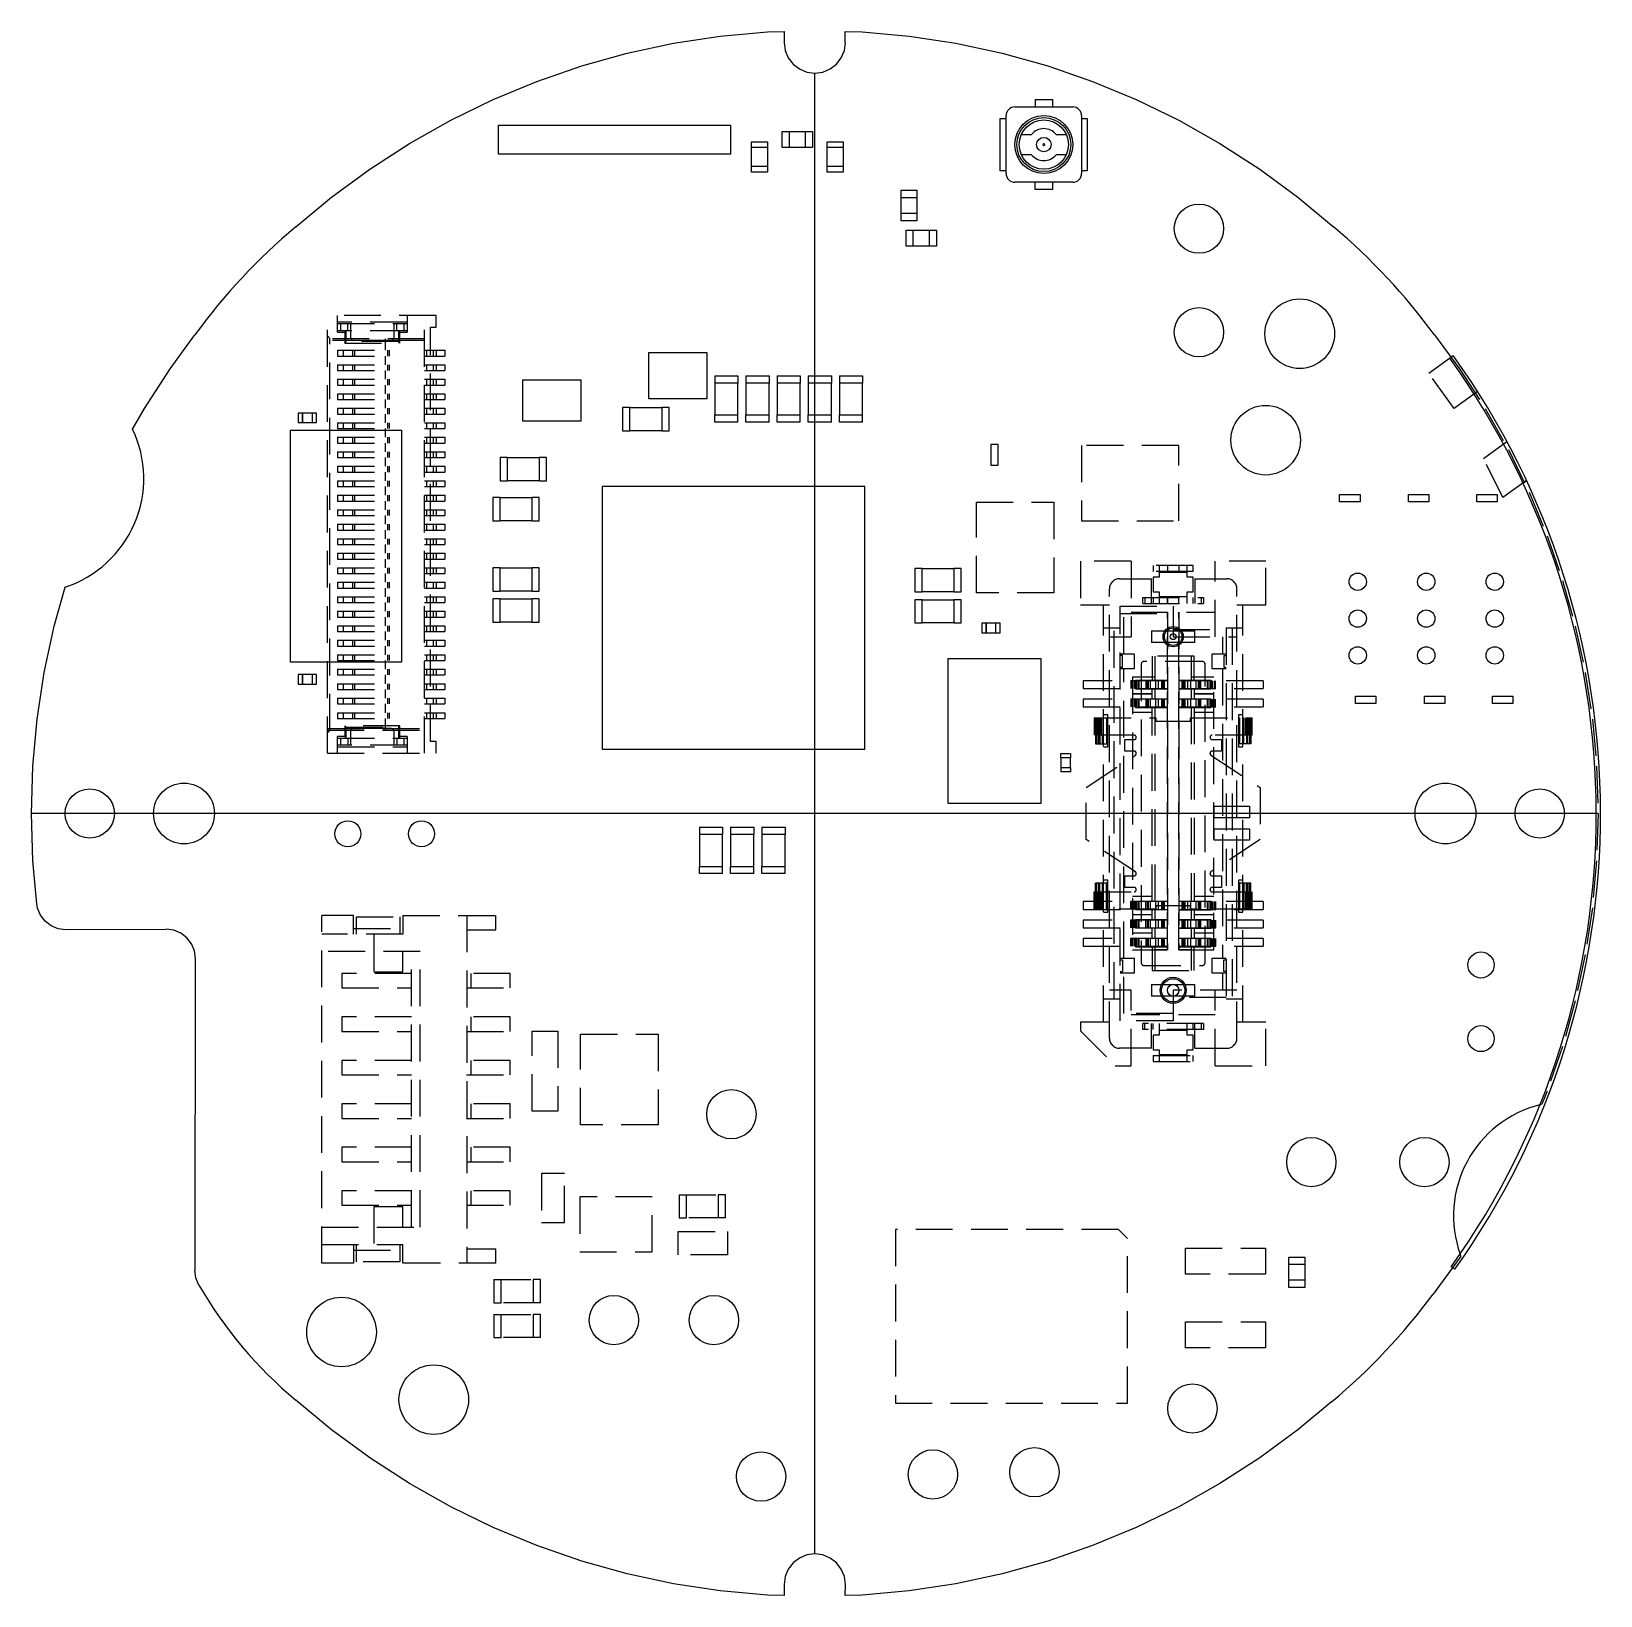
# Model space of a CAD drawing. Extents: x -127 to -72.9, y 73 to 127.
import ezdxf

# ---------------------------------------------------------------- set-up
doc = ezdxf.new("R2010")
doc.units = 0
doc.linetypes.add('HIDDEN', pattern=[1.905, 1.27, -0.635])
doc.layers.get('0').update_dxf_attribs({"linetype": 'CONTINUOUS'})

msp = doc.modelspace()

# ---------------------------------------------------------------- linework, layer by layer
at = {"color": 7, "linetype": 'CONTINUOUS'}
for p, q in [((-104.869, 126.57), (-103.256, 126.815)), ((-103.256, 126.815), (-101.631, 126.963)), ((-101.631, 126.963), (-101.05, 126.981)), ((-101.05, 126.98), (-101.059, 126.6)), ((-101.05, 126.981), (-101.05, 126.98)), ((-98.95, 126.981), (-98.369, 126.963)), ((-98.95, 126.6), (-98.95, 126.981)), ((-98.369, 126.963), (-96.744, 126.815)), ((-96.744, 126.815), (-95.131, 126.57)), ((-108.036, 125.789), (-106.464, 126.227)), ((-106.464, 126.227), (-104.869, 126.57)), ((-101.059, 126.6), (-101.023, 126.326)), ((-101.023, 126.326), (-100.917, 126.07)), ((-99.083, 126.07), (-98.977, 126.326)), ((-98.977, 126.326), (-98.941, 126.6)), ((-98.941, 126.6), (-98.95, 126.6)), ((-95.131, 126.57), (-93.536, 126.227)), ((-93.536, 126.227), (-91.964, 125.789)), ((-109.579, 125.257), (-108.036, 125.789)), ((-100.917, 126.07), (-100.749, 125.851)), ((-100.749, 125.851), (-100.53, 125.683)), ((-100.53, 125.683), (-100.274, 125.577)), ((-100.274, 125.577), (-100, 125.541)), ((-100, 125.541), (-99.726, 125.577)), ((-99.726, 125.577), (-99.47, 125.683)), ((-99.47, 125.683), (-99.251, 125.851)), ((-99.251, 125.851), (-99.083, 126.07)), ((-91.964, 125.789), (-90.421, 125.257)), ((-111.086, 124.633), (-109.579, 125.257)), ((-90.421, 125.257), (-88.914, 124.633)), ((-112.553, 123.918), (-111.086, 124.633)), ((-92.4, 124.625), (-91.8, 124.625)), ((-92.4, 124.625), (-92.4, 124.375)), ((-91.8, 124.625), (-91.8, 124.375)), ((-88.914, 124.633), (-87.447, 123.918)), ((-113.975, 123.117), (-112.553, 123.918)), ((-93.6, 122.175), (-93.6, 123.975)), ((-93.6, 123.975), (-93.4, 123.975)), ((-93.4, 122.075), (-93.4, 124.075)), ((-93.1, 124.375), (-91.1, 124.375)), ((-90.8, 124.075), (-90.8, 122.075)), ((-90.8, 123.975), (-90.6, 123.975)), ((-90.6, 123.975), (-90.6, 122.175)), ((-87.447, 123.918), (-86.025, 123.117)), ((-110.9, 122.75), (-110.9, 123.75)), ((-110.9, 123.75), (-102.9, 123.75)), ((-102.9, 123.75), (-102.9, 122.75)), ((-101.125, 123.525), (-100.075, 123.525)), ((-101.125, 122.975), (-101.125, 123.525)), ((-100.875, 122.975), (-100.875, 123.525)), ((-100.325, 123.525), (-100.325, 122.975)), ((-100.075, 123.525), (-100.075, 122.975)), ((-92.875, 123.425), (-92.524, 123.425)), ((-91.676, 123.425), (-91.326, 123.425)), ((-115.345, 122.231), (-113.975, 123.117)), ((-102.175, 122.125), (-102.175, 123.175)), ((-102.175, 123.175), (-101.625, 123.175)), ((-101.625, 122.975), (-102.175, 122.975)), ((-101.625, 123.175), (-101.625, 122.125)), ((-100.075, 122.975), (-101.125, 122.975)), ((-99.575, 122.125), (-99.575, 123.175)), ((-99.575, 123.175), (-99.025, 123.175)), ((-99.025, 122.975), (-99.575, 122.975)), ((-99.025, 123.175), (-99.025, 122.125)), ((-86.025, 123.117), (-84.655, 122.231)), ((-102.9, 122.75), (-110.9, 122.75)), ((-102.175, 122.325), (-101.625, 122.325)), ((-99.575, 122.325), (-99.025, 122.325)), ((-92.524, 122.725), (-92.875, 122.725)), ((-91.326, 122.725), (-91.676, 122.725)), ((-116.659, 121.264), (-115.345, 122.231)), ((-101.625, 122.125), (-102.175, 122.125)), ((-99.025, 122.125), (-99.575, 122.125)), ((-93.4, 122.175), (-93.6, 122.175)), ((-91.1, 121.775), (-93.1, 121.775)), ((-92.4, 121.525), (-92.4, 121.775)), ((-91.8, 121.775), (-91.8, 121.525)), ((-90.6, 122.175), (-90.8, 122.175)), ((-84.655, 122.231), (-83.341, 121.264)), ((-117.89, 120.238), (-116.659, 121.264)), ((-97.025, 121.5), (-96.475, 121.5)), ((-97.025, 120.45), (-97.025, 121.5)), ((-97.025, 121.25), (-96.475, 121.25)), ((-96.475, 121.5), (-96.475, 120.45)), ((-91.8, 121.525), (-92.4, 121.525)), ((-83.341, 121.264), (-82.11, 120.238)), ((-96.475, 120.7), (-97.025, 120.7)), ((-96.475, 120.45), (-97.025, 120.45)), ((-96.85, 120.125), (-95.8, 120.125)), ((-96.85, 119.575), (-96.85, 120.125)), ((-96.6, 119.575), (-96.6, 120.125)), ((-96.05, 120.125), (-96.05, 119.575)), ((-95.8, 120.125), (-95.8, 119.575)), ((-95.8, 119.575), (-96.85, 119.575)), ((-122.231, 115.345), (-121.371, 116.513)), ((-78.629, 116.513), (-77.769, 115.345)), ((-105.725, 115.9), (-103.725, 115.9)), ((-105.725, 114.3), (-105.725, 115.9)), ((-103.725, 115.9), (-103.725, 114.3)), ((-123.117, 113.975), (-122.231, 115.345)), ((-78.827, 115.19), (-77.98, 115.797)), ((-110.075, 114.95), (-110.075, 113.55)), ((-108.05, 114.95), (-110.075, 114.95)), ((-108.05, 113.55), (-108.05, 114.95)), ((-103.45, 115.1), (-103.45, 113.75)), ((-103.45, 115.1), (-102.65, 115.1)), ((-102.65, 114.85), (-103.45, 114.85)), ((-102.65, 115.1), (-102.65, 114.85)), ((-102.65, 113.5), (-102.65, 114.85)), ((-102.375, 115.1), (-102.375, 113.75)), ((-102.375, 115.1), (-101.575, 115.1)), ((-101.575, 114.85), (-102.375, 114.85)), ((-101.575, 115.1), (-101.575, 114.85)), ((-101.575, 113.5), (-101.575, 114.85)), ((-101.3, 115.1), (-101.3, 113.75)), ((-101.3, 115.1), (-100.5, 115.1)), ((-100.5, 114.85), (-101.3, 114.85)), ((-100.5, 115.1), (-100.5, 114.85)), ((-100.5, 113.5), (-100.5, 114.85)), ((-100.225, 115.1), (-100.225, 113.75)), ((-100.225, 115.1), (-99.425, 115.1)), ((-99.425, 114.85), (-100.225, 114.85)), ((-99.425, 115.1), (-99.425, 114.85)), ((-99.425, 113.5), (-99.425, 114.85)), ((-99.15, 115.1), (-99.15, 113.75)), ((-99.15, 115.1), (-98.35, 115.1)), ((-98.35, 114.85), (-99.15, 114.85)), ((-98.35, 115.1), (-98.35, 114.85)), ((-98.35, 113.5), (-98.35, 114.85)), ((-103.725, 114.3), (-105.725, 114.3)), ((-123.521, 113.257), (-123.117, 113.975)), ((-117.815, 113.815), (-117.815, 113.485)), ((-117.185, 113.815), (-117.815, 113.815)), ((-117.665, 113.485), (-117.665, 113.815)), ((-117.665, 113.815), (-117.665, 113.485)), ((-117.335, 113.815), (-117.335, 113.485)), ((-117.185, 113.485), (-117.185, 113.815)), ((-106.625, 114), (-106.625, 113.2)), ((-106.375, 114), (-106.625, 114)), ((-106.375, 113.2), (-106.375, 114)), ((-106.375, 114), (-105.275, 114)), ((-105.275, 114), (-105.275, 113.2)), ((-105.025, 114), (-105.275, 114)), ((-105.025, 113.2), (-105.025, 114)), ((-103.45, 113.75), (-102.65, 113.75)), ((-103.45, 113.5), (-103.45, 113.75)), ((-102.375, 113.75), (-101.575, 113.75)), ((-102.375, 113.5), (-102.375, 113.75)), ((-101.3, 113.75), (-100.5, 113.75)), ((-101.3, 113.5), (-101.3, 113.75)), ((-100.225, 113.75), (-99.425, 113.75)), ((-100.225, 113.5), (-100.225, 113.75)), ((-99.15, 113.75), (-98.35, 113.75)), ((-99.15, 113.5), (-99.15, 113.75)), ((-118.075, 105.225), (-118.075, 113.225)), ((-118.075, 113.225), (-114.25, 113.225)), ((-117.815, 113.485), (-117.185, 113.485)), ((-114.25, 113.225), (-114.25, 105.225)), ((-110.075, 113.55), (-108.05, 113.55)), ((-106.625, 113.2), (-106.375, 113.2)), ((-105.275, 113.2), (-106.375, 113.2)), ((-105.275, 113.2), (-105.025, 113.2)), ((-102.65, 113.5), (-103.45, 113.5)), ((-101.575, 113.5), (-102.375, 113.5)), ((-100.5, 113.5), (-101.3, 113.5)), ((-99.425, 113.5), (-100.225, 113.5)), ((-98.35, 113.5), (-99.15, 113.5)), ((-110.85, 112.275), (-110.85, 111.475)), ((-110.6, 112.275), (-110.85, 112.275)), ((-110.6, 112.275), (-109.5, 112.275)), ((-110.6, 111.475), (-110.6, 112.275)), ((-109.5, 112.275), (-109.5, 111.475)), ((-109.25, 112.275), (-109.5, 112.275)), ((-109.25, 111.475), (-109.25, 112.275)), ((-110.85, 111.475), (-110.6, 111.475)), ((-109.5, 111.475), (-110.6, 111.475)), ((-109.5, 111.475), (-109.25, 111.475)), ((-107.325, 111.275), (-107.325, 102.225)), ((-98.275, 111.275), (-107.325, 111.275)), ((-98.275, 102.225), (-98.275, 111.275)), ((-111.1, 110.9), (-111.1, 110.1)), ((-110.85, 110.9), (-111.1, 110.9)), ((-110.85, 110.9), (-109.75, 110.9)), ((-110.85, 110.1), (-110.85, 110.9)), ((-109.75, 110.9), (-109.75, 110.1)), ((-109.5, 110.9), (-109.75, 110.9)), ((-109.5, 110.1), (-109.5, 110.9)), ((-111.1, 110.1), (-110.85, 110.1)), ((-109.75, 110.1), (-110.85, 110.1)), ((-109.75, 110.1), (-109.5, 110.1)), ((-111.1, 108.475), (-111.1, 107.675)), ((-110.85, 108.475), (-111.1, 108.475)), ((-110.85, 107.675), (-110.85, 108.475)), ((-110.85, 108.475), (-109.75, 108.475)), ((-109.75, 108.475), (-109.75, 107.675)), ((-109.5, 108.475), (-109.75, 108.475)), ((-109.5, 107.675), (-109.5, 108.475)), ((-96.3, 108.45), (-96.55, 108.45)), ((-96.55, 108.45), (-96.55, 107.65)), ((-96.3, 107.65), (-96.3, 108.45)), ((-96.3, 108.45), (-95.2, 108.45)), ((-95.2, 108.45), (-95.2, 107.65)), ((-94.95, 108.45), (-95.2, 108.45)), ((-94.95, 107.65), (-94.95, 108.45)), ((-126.227, 106.464), (-125.853, 107.806)), ((-111.1, 107.675), (-110.85, 107.675)), ((-111.1, 107.4), (-111.1, 106.6)), ((-110.85, 107.4), (-111.1, 107.4)), ((-109.75, 107.675), (-110.85, 107.675)), ((-110.85, 107.4), (-109.75, 107.4)), ((-110.85, 106.6), (-110.85, 107.4)), ((-109.75, 107.675), (-109.5, 107.675)), ((-109.75, 107.4), (-109.75, 106.6)), ((-109.5, 107.4), (-109.75, 107.4)), ((-109.5, 106.6), (-109.5, 107.4)), ((-96.55, 107.65), (-96.3, 107.65)), ((-96.55, 107.375), (-96.55, 106.575)), ((-96.3, 107.375), (-96.55, 107.375)), ((-95.2, 107.65), (-96.3, 107.65)), ((-96.3, 107.375), (-95.2, 107.375)), ((-96.3, 106.575), (-96.3, 107.375)), ((-95.2, 107.65), (-94.95, 107.65)), ((-95.2, 107.375), (-95.2, 106.575)), ((-94.95, 107.375), (-95.2, 107.375)), ((-94.95, 106.575), (-94.95, 107.375)), ((-126.57, 104.869), (-126.227, 106.464)), ((-111.1, 106.6), (-110.85, 106.6)), ((-109.75, 106.6), (-110.85, 106.6)), ((-109.75, 106.6), (-109.5, 106.6)), ((-96.55, 106.575), (-96.3, 106.575)), ((-95.2, 106.575), (-96.3, 106.575)), ((-95.2, 106.575), (-94.95, 106.575)), ((-93.61, 106.565), (-94.24, 106.565)), ((-94.24, 106.565), (-94.24, 106.235)), ((-94.24, 106.235), (-93.61, 106.235)), ((-94.09, 106.565), (-94.09, 106.235)), ((-94.09, 106.235), (-94.09, 106.565)), ((-93.76, 106.235), (-93.76, 106.565)), ((-93.61, 106.235), (-93.61, 106.565)), ((-88.39, 106.3), (-86.89, 106.3)), ((-86.89, 105.9), (-88.39, 105.9)), ((-114.25, 105.225), (-118.075, 105.225)), ((-95.4, 105.35), (-92.2, 105.35)), ((-95.4, 100.35), (-95.4, 105.35)), ((-92.2, 105.35), (-92.2, 100.35)), ((-126.815, 103.256), (-126.57, 104.869)), ((-117.185, 104.79), (-117.815, 104.79)), ((-117.815, 104.79), (-117.815, 104.46)), ((-117.815, 104.46), (-117.185, 104.46)), ((-117.665, 104.46), (-117.665, 104.79)), ((-117.665, 104.79), (-117.665, 104.46)), ((-117.335, 104.79), (-117.335, 104.46)), ((-117.185, 104.46), (-117.185, 104.79)), ((-126.963, 101.631), (-126.815, 103.256)), ((-107.325, 102.225), (-98.275, 102.225)), ((-91.515, 101.92), (-91.515, 102.07)), ((-91.515, 102.07), (-91.185, 102.07)), ((-91.185, 101.92), (-91.515, 101.92)), ((-91.515, 101.92), (-91.515, 101.44)), ((-91.185, 101.92), (-91.515, 101.92)), ((-91.185, 102.07), (-91.185, 101.92)), ((-91.185, 101.59), (-91.185, 101.92)), ((-127.012, 100), (-126.963, 101.631)), ((-91.515, 101.59), (-91.185, 101.59)), ((-91.515, 101.59), (-91.185, 101.59)), ((-91.185, 101.44), (-91.515, 101.44)), ((-91.185, 101.59), (-91.185, 101.44)), ((-92.2, 100.35), (-95.4, 100.35)), ((-86.226, 99.85), (-86.226, 100.249)), ((-86.226, 100.249), (-85.011, 100.249)), ((-85.011, 100.249), (-85.011, 99.85)), ((-72.988, 100), (-127.012, 100)), ((-126.963, 98.369), (-127.012, 100)), ((-85.011, 99.85), (-86.226, 99.85)), ((-103.975, 99.525), (-103.975, 98.175)), ((-103.975, 99.525), (-103.175, 99.525)), ((-103.175, 99.275), (-103.975, 99.275)), ((-103.175, 99.525), (-103.175, 99.275)), ((-103.175, 97.925), (-103.175, 99.275)), ((-102.9, 99.525), (-102.9, 98.175)), ((-102.9, 99.525), (-102.1, 99.525)), ((-102.1, 99.275), (-102.9, 99.275)), ((-102.1, 99.525), (-102.1, 99.275)), ((-102.1, 97.925), (-102.1, 99.275)), ((-101.825, 99.525), (-101.825, 98.175)), ((-101.825, 99.525), (-101.025, 99.525)), ((-101.025, 99.275), (-101.825, 99.275)), ((-101.025, 99.525), (-101.025, 99.275)), ((-101.025, 97.925), (-101.025, 99.275)), ((-86.226, 99.474), (-85.011, 99.474)), ((-86.226, 99.075), (-86.226, 99.474)), ((-85.011, 99.075), (-86.226, 99.075)), ((-85.011, 99.474), (-85.011, 99.075)), ((-126.828, 96.884), (-126.963, 98.369)), ((-103.975, 98.175), (-103.175, 98.175)), ((-103.975, 97.925), (-103.975, 98.175)), ((-102.9, 98.175), (-102.1, 98.175)), ((-102.9, 97.925), (-102.9, 98.175)), ((-101.825, 98.175), (-101.025, 98.175)), ((-101.825, 97.925), (-101.825, 98.175)), ((-103.175, 97.925), (-103.975, 97.925)), ((-102.1, 97.925), (-102.9, 97.925)), ((-101.025, 97.925), (-101.825, 97.925)), ((-126.82, 96.885), (-126.828, 96.884)), ((-126.801, 96.739), (-126.82, 96.885)), ((-126.7, 96.496), (-126.801, 96.739)), ((-126.54, 96.287), (-126.7, 96.496)), ((-126.331, 96.127), (-126.54, 96.287)), ((-126.087, 96.026), (-126.331, 96.127)), ((-125.826, 95.991), (-126.087, 96.026)), ((-122.364, 96), (-125.826, 95.991)), ((-122.364, 96.009), (-122.364, 96)), ((-122.103, 95.974), (-122.364, 96.009)), ((-121.86, 95.873), (-122.103, 95.974)), ((-121.651, 95.713), (-121.86, 95.873)), ((-121.491, 95.504), (-121.651, 95.713)), ((-121.39, 95.261), (-121.491, 95.504)), ((-121.356, 95), (-121.39, 95.261)), ((-121.364, 84.238), (-121.356, 95)), ((-88.39, 94.1), (-86.89, 94.1)), ((-86.89, 93.7), (-88.39, 93.7)), ((-77.769, 84.655), (-78.679, 83.419)), ((-121.339, 83.977), (-121.373, 84.238)), ((-121.373, 84.238), (-121.364, 84.238)), ((-121.238, 83.734), (-121.339, 83.977)), ((-77.928, 84.276), (-78.05, 84.363)), ((-116.659, 78.736), (-117.89, 79.762)), ((-82.175, 79.708), (-83.341, 78.736)), ((-115.345, 77.769), (-116.659, 78.736)), ((-83.341, 78.736), (-84.655, 77.769)), ((-113.975, 76.883), (-115.345, 77.769)), ((-84.655, 77.769), (-86.025, 76.883)), ((-112.553, 76.082), (-113.975, 76.883)), ((-86.025, 76.883), (-87.447, 76.082)), ((-111.086, 75.367), (-112.553, 76.082)), ((-87.447, 76.082), (-88.914, 75.367)), ((-109.579, 74.743), (-111.086, 75.367)), ((-88.914, 75.367), (-90.421, 74.743)), ((-108.036, 74.211), (-109.579, 74.743)), ((-90.421, 74.743), (-91.964, 74.211)), ((-106.464, 73.773), (-108.036, 74.211)), ((-100.749, 74.149), (-100.917, 73.93)), ((-100.53, 74.317), (-100.749, 74.149)), ((-100.274, 74.423), (-100.53, 74.317)), ((-100, 74.459), (-100.274, 74.423)), ((-99.726, 74.423), (-100, 74.459)), ((-99.47, 74.317), (-99.726, 74.423)), ((-99.251, 74.149), (-99.47, 74.317)), ((-99.083, 73.93), (-99.251, 74.149)), ((-91.964, 74.211), (-93.536, 73.773)), ((-104.869, 73.43), (-106.464, 73.773)), ((-101.023, 73.674), (-101.059, 73.4)), ((-100.917, 73.93), (-101.023, 73.674)), ((-98.977, 73.674), (-99.083, 73.93)), ((-98.941, 73.4), (-98.977, 73.674)), ((-93.536, 73.773), (-95.131, 73.43)), ((-103.256, 73.185), (-104.869, 73.43)), ((-101.631, 73.037), (-103.256, 73.185)), ((-101.059, 73.4), (-101.05, 73.4)), ((-101.05, 73.4), (-101.05, 73.019)), ((-98.95, 73.02), (-98.941, 73.4)), ((-96.744, 73.185), (-98.369, 73.037)), ((-95.131, 73.43), (-96.744, 73.185)), ((-101.05, 73.019), (-101.631, 73.037)), ((-98.369, 73.037), (-98.95, 73.019)), ((-98.95, 73.019), (-98.95, 73.02))]:
    msp.add_line(p, q, dxfattribs=at)
at = {"color": 7, "linetype": 'HIDDEN'}
for p, q in [((-116.805, 102.078), (-116.805, 117.178)), ((-113.055, 117.178), (-116.805, 117.178)), ((-116.455, 116.603), (-116.455, 117.178)), ((-114.055, 116.953), (-116.455, 116.953)), ((-116.455, 116.903), (-114.055, 116.903)), ((-116.355, 116.903), (-116.355, 116.653)), ((-116.105, 116.653), (-116.105, 116.903)), ((-116.005, 116.903), (-116.005, 116.428)), ((-114.505, 116.428), (-114.505, 116.903)), ((-114.405, 116.653), (-114.405, 116.903)), ((-114.155, 116.653), (-114.155, 116.903)), ((-114.055, 117.178), (-114.055, 116.603)), ((-113.455, 102.078), (-113.455, 117.178)), ((-113.055, 116.778), (-113.055, 117.178)), ((-116.805, 116.478), (-116.705, 116.378)), ((-113.455, 116.378), (-116.805, 116.378)), ((-116.725, 102.858), (-116.725, 116.398)), ((-114.055, 116.653), (-116.455, 116.653)), ((-116.455, 116.603), (-116.205, 116.603)), ((-116.205, 116.603), (-116.155, 116.653)), ((-116.205, 116.603), (-116.205, 116.228)), ((-116.155, 116.278), (-116.155, 116.653)), ((-114.805, 115.978), (-114.805, 116.378)), ((-114.355, 116.653), (-114.355, 116.278)), ((-114.305, 116.603), (-114.355, 116.653)), ((-114.305, 116.603), (-114.055, 116.603)), ((-114.305, 116.228), (-114.305, 116.603)), ((-113.255, 116.778), (-113.055, 116.778)), ((-113.255, 102.478), (-113.255, 116.778)), ((-113.455, 116.32), (-116.805, 116.32)), ((-116.455, 115.978), (-114.675, 115.978)), ((-116.455, 115.978), (-116.455, 115.778)), ((-116.256, 115.978), (-116.256, 115.778)), ((-116.205, 116.228), (-116.155, 116.278)), ((-116.205, 116.228), (-114.305, 116.228)), ((-114.355, 116.278), (-116.155, 116.278)), ((-115.934, 115.978), (-115.934, 115.778)), ((-115.905, 116.328), (-114.605, 116.328)), ((-115.875, 115.978), (-115.875, 115.778)), ((-114.725, 115.778), (-114.725, 115.978)), ((-114.675, 115.978), (-114.675, 115.778)), ((-114.305, 116.228), (-114.355, 116.278)), ((-113.455, 115.978), (-112.755, 115.978)), ((-113.375, 115.778), (-113.375, 115.978)), ((-113.155, 115.978), (-113.155, 115.778)), ((-113.055, 115.978), (-113.055, 115.778)), ((-112.755, 115.978), (-112.755, 115.778)), ((-116.455, 115.778), (-114.675, 115.778)), ((-116.455, 115.478), (-114.675, 115.478)), ((-116.455, 115.478), (-116.455, 115.278)), ((-116.455, 115.278), (-114.675, 115.278)), ((-116.256, 115.478), (-116.256, 115.278)), ((-115.934, 115.478), (-115.934, 115.278)), ((-115.875, 115.478), (-115.875, 115.278)), ((-114.805, 115.478), (-114.805, 115.778)), ((-114.805, 114.978), (-114.805, 115.278)), ((-114.725, 115.278), (-114.725, 115.478)), ((-114.675, 115.478), (-114.675, 115.278)), ((-113.455, 115.778), (-112.755, 115.778)), ((-113.455, 115.478), (-112.755, 115.478)), ((-113.455, 115.278), (-112.755, 115.278)), ((-113.375, 115.278), (-113.375, 115.478)), ((-113.155, 115.478), (-113.155, 115.278)), ((-113.055, 115.478), (-113.055, 115.278)), ((-112.755, 115.478), (-112.755, 115.278)), ((-77.769, 115.345), (-76.883, 113.975)), ((-116.455, 114.978), (-114.675, 114.978)), ((-116.455, 114.978), (-116.455, 114.778)), ((-116.455, 114.778), (-114.675, 114.778)), ((-116.256, 114.978), (-116.256, 114.778)), ((-115.934, 114.978), (-115.934, 114.778)), ((-115.875, 114.978), (-115.875, 114.778)), ((-114.805, 114.478), (-114.805, 114.778)), ((-114.725, 114.778), (-114.725, 114.978)), ((-114.675, 114.978), (-114.675, 114.778)), ((-113.455, 114.978), (-112.755, 114.978)), ((-113.455, 114.778), (-112.755, 114.778)), ((-113.375, 114.778), (-113.375, 114.978)), ((-113.155, 114.978), (-113.155, 114.778)), ((-113.055, 114.978), (-113.055, 114.778)), ((-112.755, 114.978), (-112.755, 114.778)), ((-77.953, 113.972), (-78.827, 115.19)), ((-116.455, 114.478), (-114.675, 114.478)), ((-116.455, 114.478), (-116.455, 114.278)), ((-116.455, 114.278), (-114.675, 114.278)), ((-116.256, 114.478), (-116.256, 114.278)), ((-115.934, 114.478), (-115.934, 114.278)), ((-115.875, 114.478), (-115.875, 114.278)), ((-114.805, 113.978), (-114.805, 114.278)), ((-114.725, 114.278), (-114.725, 114.478)), ((-114.675, 114.478), (-114.675, 114.278)), ((-113.455, 114.478), (-112.755, 114.478)), ((-113.455, 114.278), (-112.755, 114.278)), ((-113.375, 114.278), (-113.375, 114.478)), ((-113.155, 114.478), (-113.155, 114.278)), ((-113.055, 114.478), (-113.055, 114.278)), ((-112.755, 114.478), (-112.755, 114.278)), ((-77.14, 114.555), (-77.953, 113.972)), ((-116.455, 113.978), (-114.675, 113.978)), ((-116.455, 113.978), (-116.455, 113.778)), ((-116.455, 113.778), (-114.675, 113.778)), ((-116.256, 113.978), (-116.256, 113.778)), ((-115.934, 113.978), (-115.934, 113.778)), ((-115.875, 113.978), (-115.875, 113.778)), ((-114.805, 113.478), (-114.805, 113.778)), ((-114.725, 113.778), (-114.725, 113.978)), ((-114.675, 113.978), (-114.675, 113.778)), ((-113.455, 113.978), (-112.755, 113.978)), ((-113.455, 113.778), (-112.755, 113.778)), ((-113.375, 113.778), (-113.375, 113.978)), ((-113.155, 113.978), (-113.155, 113.778)), ((-113.055, 113.978), (-113.055, 113.778)), ((-112.755, 113.978), (-112.755, 113.778)), ((-76.883, 113.975), (-76.082, 112.553)), ((-116.455, 113.478), (-114.675, 113.478)), ((-116.455, 113.478), (-116.455, 113.278)), ((-116.455, 113.278), (-114.675, 113.278)), ((-116.256, 113.478), (-116.256, 113.278)), ((-115.934, 113.478), (-115.934, 113.278)), ((-115.875, 113.478), (-115.875, 113.278)), ((-114.805, 112.978), (-114.805, 113.278)), ((-114.725, 113.278), (-114.725, 113.478)), ((-114.675, 113.478), (-114.675, 113.278)), ((-113.455, 113.478), (-112.755, 113.478)), ((-113.455, 113.278), (-112.755, 113.278)), ((-113.375, 113.278), (-113.375, 113.478)), ((-113.155, 113.478), (-113.155, 113.278)), ((-113.055, 113.478), (-113.055, 113.278)), ((-112.755, 113.478), (-112.755, 113.278)), ((-116.455, 112.978), (-114.675, 112.978)), ((-116.455, 112.978), (-116.455, 112.778)), ((-116.455, 112.778), (-114.675, 112.778)), ((-116.256, 112.978), (-116.256, 112.778)), ((-115.934, 112.978), (-115.934, 112.778)), ((-115.875, 112.978), (-115.875, 112.778)), ((-114.805, 112.478), (-114.805, 112.778)), ((-114.725, 112.778), (-114.725, 112.978)), ((-114.675, 112.978), (-114.675, 112.778)), ((-113.455, 112.978), (-112.755, 112.978)), ((-113.455, 112.778), (-112.755, 112.778)), ((-113.375, 112.778), (-113.375, 112.978)), ((-113.155, 112.978), (-113.155, 112.778)), ((-113.055, 112.978), (-113.055, 112.778)), ((-112.755, 112.978), (-112.755, 112.778)), ((-93.675, 112.724), (-93.926, 112.724)), ((-93.926, 112.724), (-93.926, 112.022)), ((-93.675, 112.022), (-93.675, 112.724)), ((-90.8, 112.7), (-90.8, 110.1)), ((-87.45, 112.7), (-90.8, 112.7)), ((-87.45, 110.1), (-87.45, 112.7)), ((-76.941, 112.246), (-76.129, 112.829)), ((-116.455, 112.478), (-114.675, 112.478)), ((-116.455, 112.478), (-116.455, 112.278)), ((-116.455, 112.278), (-114.675, 112.278)), ((-116.256, 112.478), (-116.256, 112.278)), ((-115.934, 112.478), (-115.934, 112.278)), ((-115.875, 112.478), (-115.875, 112.278)), ((-114.805, 111.978), (-114.805, 112.278)), ((-114.725, 112.278), (-114.725, 112.478)), ((-114.675, 112.478), (-114.675, 112.278)), ((-113.455, 112.478), (-112.755, 112.478)), ((-113.455, 112.278), (-112.755, 112.278)), ((-113.375, 112.278), (-113.375, 112.478)), ((-113.155, 112.478), (-113.155, 112.278)), ((-113.055, 112.478), (-113.055, 112.278)), ((-112.755, 112.478), (-112.755, 112.278)), ((-93.926, 112.022), (-93.675, 112.022)), ((-76.268, 110.905), (-76.941, 112.246)), ((-76.082, 112.553), (-75.367, 111.086)), ((-116.455, 111.978), (-114.675, 111.978)), ((-116.455, 111.978), (-116.455, 111.778)), ((-116.455, 111.778), (-114.675, 111.778)), ((-116.455, 111.478), (-114.675, 111.478)), ((-116.455, 111.478), (-116.455, 111.278)), ((-116.256, 111.978), (-116.256, 111.778)), ((-116.256, 111.478), (-116.256, 111.278)), ((-115.934, 111.978), (-115.934, 111.778)), ((-115.934, 111.478), (-115.934, 111.278)), ((-115.875, 111.978), (-115.875, 111.778)), ((-115.875, 111.478), (-115.875, 111.278)), ((-114.805, 111.478), (-114.805, 111.778)), ((-114.725, 111.778), (-114.725, 111.978)), ((-114.725, 111.278), (-114.725, 111.478)), ((-114.675, 111.978), (-114.675, 111.778)), ((-114.675, 111.478), (-114.675, 111.278)), ((-113.455, 111.978), (-112.755, 111.978)), ((-113.455, 111.778), (-112.755, 111.778)), ((-113.455, 111.478), (-112.755, 111.478)), ((-113.375, 111.778), (-113.375, 111.978)), ((-113.375, 111.278), (-113.375, 111.478)), ((-113.155, 111.978), (-113.155, 111.778)), ((-113.155, 111.478), (-113.155, 111.278)), ((-113.055, 111.978), (-113.055, 111.778)), ((-113.055, 111.478), (-113.055, 111.278)), ((-112.755, 111.978), (-112.755, 111.778)), ((-112.755, 111.478), (-112.755, 111.278)), ((-75.455, 111.488), (-76.268, 110.905)), ((-75.58, 111.4), (-75.456, 111.489)), ((-75.456, 111.489), (-75.455, 111.488)), ((-116.455, 111.278), (-114.675, 111.278)), ((-116.455, 110.978), (-114.675, 110.978)), ((-116.455, 110.978), (-116.455, 110.778)), ((-116.256, 110.978), (-116.256, 110.778)), ((-115.934, 110.978), (-115.934, 110.778)), ((-115.875, 110.978), (-115.875, 110.778)), ((-114.805, 110.978), (-114.805, 111.278)), ((-114.725, 110.778), (-114.725, 110.978)), ((-114.675, 110.978), (-114.675, 110.778)), ((-113.455, 111.278), (-112.755, 111.278)), ((-113.455, 110.978), (-112.755, 110.978)), ((-113.375, 110.778), (-113.375, 110.978)), ((-113.155, 110.978), (-113.155, 110.778)), ((-113.055, 110.978), (-113.055, 110.778)), ((-112.755, 110.978), (-112.755, 110.778)), ((-81.899, 111), (-81.197, 111)), ((-81.899, 110.749), (-81.899, 111)), ((-81.197, 111), (-81.197, 110.749)), ((-79.524, 111), (-78.822, 111)), ((-79.524, 110.749), (-79.524, 111)), ((-78.822, 111), (-78.822, 110.749)), ((-77.174, 111), (-76.472, 111)), ((-77.174, 110.749), (-77.174, 111)), ((-76.472, 111), (-76.472, 110.749)), ((-75.367, 111.086), (-74.743, 109.579)), ((-116.455, 110.778), (-114.675, 110.778)), ((-116.455, 110.478), (-114.675, 110.478)), ((-116.455, 110.478), (-116.455, 110.278)), ((-116.256, 110.478), (-116.256, 110.278)), ((-115.934, 110.478), (-115.934, 110.278)), ((-115.875, 110.478), (-115.875, 110.278)), ((-114.805, 110.478), (-114.805, 110.778)), ((-114.725, 110.278), (-114.725, 110.478)), ((-114.675, 110.478), (-114.675, 110.278)), ((-113.455, 110.778), (-112.755, 110.778)), ((-113.455, 110.478), (-112.755, 110.478)), ((-113.375, 110.278), (-113.375, 110.478)), ((-113.155, 110.478), (-113.155, 110.278)), ((-113.055, 110.478), (-113.055, 110.278)), ((-112.755, 110.478), (-112.755, 110.278)), ((-94.425, 110.738), (-91.75, 110.738)), ((-94.425, 107.613), (-94.425, 110.738)), ((-91.75, 110.738), (-91.75, 107.613)), ((-81.197, 110.749), (-81.899, 110.749)), ((-78.822, 110.749), (-79.524, 110.749)), ((-76.472, 110.749), (-77.174, 110.749)), ((-116.455, 110.278), (-114.675, 110.278)), ((-116.455, 109.978), (-114.675, 109.978)), ((-116.455, 109.978), (-116.455, 109.778)), ((-116.256, 109.978), (-116.256, 109.778)), ((-115.934, 109.978), (-115.934, 109.778)), ((-115.875, 109.978), (-115.875, 109.778)), ((-114.805, 109.978), (-114.805, 110.278)), ((-114.725, 109.778), (-114.725, 109.978)), ((-114.675, 109.978), (-114.675, 109.778)), ((-113.455, 110.278), (-112.755, 110.278)), ((-113.455, 109.978), (-112.755, 109.978)), ((-113.375, 109.778), (-113.375, 109.978)), ((-113.155, 109.978), (-113.155, 109.778)), ((-113.055, 109.978), (-113.055, 109.778)), ((-112.755, 109.978), (-112.755, 109.778)), ((-90.8, 110.1), (-87.45, 110.1)), ((-116.455, 109.778), (-114.675, 109.778)), ((-116.455, 109.478), (-114.675, 109.478)), ((-116.455, 109.478), (-116.455, 109.278)), ((-116.256, 109.478), (-116.256, 109.278)), ((-115.934, 109.478), (-115.934, 109.278)), ((-115.875, 109.478), (-115.875, 109.278)), ((-114.805, 109.478), (-114.805, 109.778)), ((-114.725, 109.278), (-114.725, 109.478)), ((-114.675, 109.478), (-114.675, 109.278)), ((-113.455, 109.778), (-112.755, 109.778)), ((-113.455, 109.478), (-112.755, 109.478)), ((-113.375, 109.278), (-113.375, 109.478)), ((-113.155, 109.478), (-113.155, 109.278)), ((-113.055, 109.478), (-113.055, 109.278)), ((-112.755, 109.478), (-112.755, 109.278)), ((-74.743, 109.579), (-74.211, 108.036)), ((-116.455, 109.278), (-114.675, 109.278)), ((-116.455, 108.978), (-114.675, 108.978)), ((-116.455, 108.978), (-116.455, 108.778)), ((-116.455, 108.778), (-114.675, 108.778)), ((-116.256, 108.978), (-116.256, 108.778)), ((-115.934, 108.978), (-115.934, 108.778)), ((-115.875, 108.978), (-115.875, 108.778)), ((-114.805, 108.978), (-114.805, 109.278)), ((-114.805, 108.478), (-114.805, 108.778)), ((-114.725, 108.778), (-114.725, 108.978)), ((-114.675, 108.978), (-114.675, 108.778)), ((-113.455, 109.278), (-112.755, 109.278)), ((-113.455, 108.978), (-112.755, 108.978)), ((-113.455, 108.778), (-112.755, 108.778)), ((-113.375, 108.778), (-113.375, 108.978)), ((-113.155, 108.978), (-113.155, 108.778)), ((-113.055, 108.978), (-113.055, 108.778)), ((-112.755, 108.978), (-112.755, 108.778)), ((-116.455, 108.478), (-114.675, 108.478)), ((-116.455, 108.478), (-116.455, 108.278)), ((-116.455, 108.278), (-114.675, 108.278)), ((-116.256, 108.478), (-116.256, 108.278)), ((-115.934, 108.478), (-115.934, 108.278)), ((-115.875, 108.478), (-115.875, 108.278)), ((-114.805, 107.978), (-114.805, 108.278)), ((-114.725, 108.278), (-114.725, 108.478)), ((-114.675, 108.478), (-114.675, 108.278)), ((-113.455, 108.478), (-112.755, 108.478)), ((-113.455, 108.278), (-112.755, 108.278)), ((-113.375, 108.278), (-113.375, 108.478)), ((-113.155, 108.478), (-113.155, 108.278)), ((-113.055, 108.478), (-113.055, 108.278)), ((-112.755, 108.478), (-112.755, 108.278)), ((-90.84, 108.7), (-90.84, 107.2)), ((-89.09, 108.7), (-90.84, 108.7)), ((-89.09, 108.7), (-89.09, 106.1)), ((-86.955, 108.55), (-88.325, 108.55)), ((-88.325, 108.55), (-88.325, 108.35)), ((-86.955, 108.35), (-88.325, 108.35)), ((-88.125, 108.55), (-88.125, 108.15)), ((-88.125, 108.325), (-87.155, 108.325)), ((-87.84, 108.55), (-87.84, 108.35)), ((-87.83, 108.55), (-87.83, 108.35)), ((-87.45, 108.55), (-87.45, 108.35)), ((-87.44, 108.55), (-87.44, 108.35)), ((-87.155, 108.15), (-87.155, 108.55)), ((-86.955, 108.35), (-86.955, 108.55)), ((-86.19, 106.1), (-86.19, 108.7)), ((-84.44, 108.7), (-86.19, 108.7)), ((-84.44, 107.2), (-84.44, 108.7)), ((-116.455, 107.978), (-114.675, 107.978)), ((-116.455, 107.978), (-116.455, 107.778)), ((-116.455, 107.778), (-114.675, 107.778)), ((-116.256, 107.978), (-116.256, 107.778)), ((-115.934, 107.978), (-115.934, 107.778)), ((-115.875, 107.978), (-115.875, 107.778)), ((-114.805, 107.478), (-114.805, 107.778)), ((-114.725, 107.778), (-114.725, 107.978)), ((-114.675, 107.978), (-114.675, 107.778)), ((-113.455, 107.978), (-112.755, 107.978)), ((-113.455, 107.778), (-112.755, 107.778)), ((-113.375, 107.778), (-113.375, 107.978)), ((-113.155, 107.978), (-113.155, 107.778)), ((-113.055, 107.978), (-113.055, 107.778)), ((-112.755, 107.978), (-112.755, 107.778)), ((-89.84, 92.25), (-89.84, 107.75)), ((-89.49, 108.1), (-88.39, 108.1)), ((-88.39, 107.25), (-88.39, 108.1)), ((-88.325, 108.15), (-88.325, 107.65)), ((-88.125, 108.15), (-88.325, 108.15)), ((-86.955, 108.15), (-87.155, 108.15)), ((-86.955, 107.65), (-86.955, 108.15)), ((-86.89, 108.1), (-86.89, 107.25)), ((-86.89, 108.1), (-85.79, 108.1)), ((-85.44, 92.25), (-85.44, 107.75)), ((-74.211, 108.036), (-73.773, 106.464)), ((-116.455, 107.478), (-114.675, 107.478)), ((-116.455, 107.478), (-116.455, 107.278)), ((-116.455, 107.278), (-114.675, 107.278)), ((-116.256, 107.478), (-116.256, 107.278)), ((-115.934, 107.478), (-115.934, 107.278)), ((-115.875, 107.478), (-115.875, 107.278)), ((-114.805, 106.978), (-114.805, 107.278)), ((-114.725, 107.278), (-114.725, 107.478)), ((-114.675, 107.478), (-114.675, 107.278)), ((-113.455, 107.478), (-112.755, 107.478)), ((-113.455, 107.278), (-112.755, 107.278)), ((-113.375, 107.278), (-113.375, 107.478)), ((-113.155, 107.478), (-113.155, 107.278)), ((-113.055, 107.478), (-113.055, 107.278)), ((-112.755, 107.478), (-112.755, 107.278)), ((-91.75, 107.613), (-94.425, 107.613)), ((-90.84, 107.2), (-89.84, 107.2)), ((-90.04, 92.8), (-90.04, 107.2)), ((-89.47, 92.85), (-89.47, 107.15)), ((-89.47, 107.15), (-87.64, 107.15)), ((-88.69, 107.45), (-86.59, 107.45)), ((-88.69, 107.25), (-88.69, 107.45)), ((-88.69, 107.25), (-86.59, 107.25)), ((-88.615, 107.45), (-88.615, 107.25)), ((-88.325, 107.65), (-88.125, 107.65)), ((-88.325, 107.45), (-88.325, 107.25)), ((-88.125, 107.65), (-88.125, 107.25)), ((-87.155, 107.475), (-88.125, 107.475)), ((-87.84, 107.25), (-87.84, 107.45)), ((-87.83, 107.45), (-87.83, 107.25)), ((-87.64, 107.15), (-87.64, 106.1)), ((-87.45, 107.25), (-87.45, 107.45)), ((-87.44, 107.25), (-87.44, 107.45)), ((-87.155, 107.65), (-86.955, 107.65)), ((-87.155, 107.25), (-87.155, 107.65)), ((-86.955, 107.25), (-86.955, 107.45)), ((-86.665, 107.25), (-86.665, 107.45)), ((-86.59, 107.45), (-86.59, 107.25)), ((-85.44, 107.2), (-84.44, 107.2)), ((-85.24, 92.8), (-85.24, 107.2)), ((-116.455, 106.978), (-114.675, 106.978)), ((-116.455, 106.978), (-116.455, 106.778)), ((-116.455, 106.778), (-114.675, 106.778)), ((-116.256, 106.978), (-116.256, 106.778)), ((-115.934, 106.978), (-115.934, 106.778)), ((-115.875, 106.978), (-115.875, 106.778)), ((-114.805, 106.478), (-114.805, 106.778)), ((-114.725, 106.778), (-114.725, 106.978)), ((-114.675, 106.978), (-114.675, 106.778)), ((-113.455, 106.978), (-112.755, 106.978)), ((-113.455, 106.778), (-112.755, 106.778)), ((-113.375, 106.778), (-113.375, 106.978)), ((-113.155, 106.978), (-113.155, 106.778)), ((-113.055, 106.978), (-113.055, 106.778)), ((-112.755, 106.978), (-112.755, 106.778)), ((-89.47, 106.9), (-87.64, 106.9)), ((-89.34, 105.5), (-89.34, 106.9)), ((-89.09, 106.95), (-86.19, 106.95)), ((-87.84, 95.31), (-87.84, 106.95)), ((-87.83, 106.95), (-87.83, 95.3)), ((-87.45, 95.3), (-87.45, 106.95)), ((-87.44, 106.95), (-87.44, 95.31)), ((-116.455, 106.478), (-114.675, 106.478)), ((-116.455, 106.478), (-116.455, 106.278)), ((-116.455, 106.278), (-114.675, 106.278)), ((-116.256, 106.478), (-116.256, 106.278)), ((-115.934, 106.478), (-115.934, 106.278)), ((-115.875, 106.478), (-115.875, 106.278)), ((-114.805, 105.978), (-114.805, 106.278)), ((-114.725, 106.278), (-114.725, 106.478)), ((-114.675, 106.478), (-114.675, 106.278)), ((-113.455, 106.478), (-112.755, 106.478)), ((-113.455, 106.278), (-112.755, 106.278)), ((-113.375, 106.278), (-113.375, 106.478)), ((-113.155, 106.478), (-113.155, 106.278)), ((-113.055, 106.478), (-113.055, 106.278)), ((-112.755, 106.478), (-112.755, 106.278)), ((-90.04, 106.4), (-89.47, 106.4)), ((-89.84, 106.1), (-89.09, 106.1)), ((-89.67, 93.6), (-89.67, 106.4)), ((-88.39, 106.3), (-88.39, 105.9)), ((-87.64, 106.35), (-85.81, 106.35)), ((-87.64, 106.1), (-85.44, 106.1)), ((-86.89, 105.9), (-86.89, 106.3)), ((-85.94, 106.1), (-85.94, 105.5)), ((-85.81, 106.4), (-85.81, 93.6)), ((-85.81, 106.4), (-85.24, 106.4)), ((-85.61, 106.4), (-85.61, 93.6)), ((-73.773, 106.464), (-73.43, 104.869)), ((-116.455, 105.978), (-114.675, 105.978)), ((-116.455, 105.978), (-116.455, 105.778)), ((-116.455, 105.778), (-114.675, 105.778)), ((-116.256, 105.978), (-116.256, 105.778)), ((-115.934, 105.978), (-115.934, 105.778)), ((-115.875, 105.978), (-115.875, 105.778)), ((-114.805, 105.478), (-114.805, 105.778)), ((-114.725, 105.778), (-114.725, 105.978)), ((-114.675, 105.978), (-114.675, 105.778)), ((-113.455, 105.978), (-112.755, 105.978)), ((-113.455, 105.778), (-112.755, 105.778)), ((-113.375, 105.778), (-113.375, 105.978)), ((-113.155, 105.978), (-113.155, 105.778)), ((-113.055, 105.978), (-113.055, 105.778)), ((-112.755, 105.978), (-112.755, 105.778)), ((-116.455, 105.478), (-114.675, 105.478)), ((-116.455, 105.478), (-116.455, 105.278)), ((-116.455, 105.278), (-114.675, 105.278)), ((-116.455, 104.978), (-114.675, 104.978)), ((-116.455, 104.978), (-116.455, 104.778)), ((-116.256, 105.478), (-116.256, 105.278)), ((-116.256, 104.978), (-116.256, 104.778)), ((-115.934, 105.478), (-115.934, 105.278)), ((-115.934, 104.978), (-115.934, 104.778)), ((-115.875, 105.478), (-115.875, 105.278)), ((-115.875, 104.978), (-115.875, 104.778)), ((-114.805, 104.978), (-114.805, 105.278)), ((-114.725, 105.278), (-114.725, 105.478)), ((-114.725, 104.778), (-114.725, 104.978)), ((-114.675, 105.478), (-114.675, 105.278)), ((-114.675, 104.978), (-114.675, 104.778)), ((-113.455, 105.478), (-112.755, 105.478)), ((-113.455, 105.278), (-112.755, 105.278)), ((-113.455, 104.978), (-112.755, 104.978)), ((-113.375, 105.278), (-113.375, 105.478)), ((-113.375, 104.778), (-113.375, 104.978)), ((-113.155, 105.478), (-113.155, 105.278)), ((-113.155, 104.978), (-113.155, 104.778)), ((-113.055, 105.478), (-113.055, 105.278)), ((-113.055, 104.978), (-113.055, 104.778)), ((-112.755, 105.478), (-112.755, 105.278)), ((-112.755, 104.978), (-112.755, 104.778)), ((-88.97, 105.5), (-89.47, 105.5)), ((-89.39, 105.445), (-89.47, 105.445)), ((-89.47, 105.045), (-89.39, 105.045)), ((-89.47, 105), (-88.97, 105)), ((-89.39, 105.045), (-89.39, 105.445)), ((-89.34, 95), (-89.34, 105)), ((-88.97, 105), (-88.97, 105.5)), ((-88.74, 105.148), (-88.74, 94.853)), ((-86.64, 105.248), (-88.64, 105.248)), ((-86.915, 105.424), (-88.365, 105.424)), ((-88.365, 105.424), (-88.365, 104.595)), ((-88.265, 104.595), (-88.265, 105.424)), ((-87.015, 105.424), (-87.015, 104.595)), ((-86.915, 104.595), (-86.915, 105.424)), ((-86.54, 94.853), (-86.54, 105.148)), ((-85.81, 105.5), (-86.31, 105.5)), ((-86.31, 105.5), (-86.31, 105)), ((-86.31, 105), (-85.81, 105)), ((-85.94, 105), (-85.94, 95)), ((-85.89, 105.445), (-85.89, 105.045)), ((-85.89, 105.445), (-85.81, 105.445)), ((-85.89, 105.045), (-85.81, 105.045)), ((-116.455, 104.778), (-114.675, 104.778)), ((-116.455, 104.478), (-114.675, 104.478)), ((-116.455, 104.478), (-116.455, 104.278)), ((-116.256, 104.478), (-116.256, 104.278)), ((-115.934, 104.478), (-115.934, 104.278)), ((-115.875, 104.478), (-115.875, 104.278)), ((-114.805, 104.478), (-114.805, 104.778)), ((-114.725, 104.278), (-114.725, 104.478)), ((-114.675, 104.478), (-114.675, 104.278)), ((-113.455, 104.778), (-112.755, 104.778)), ((-113.455, 104.478), (-112.755, 104.478)), ((-113.375, 104.278), (-113.375, 104.478)), ((-113.155, 104.478), (-113.155, 104.278)), ((-113.055, 104.478), (-113.055, 104.278)), ((-112.755, 104.478), (-112.755, 104.278)), ((-90.74, 104.58), (-90.74, 104.31)), ((-87.84, 104.58), (-90.74, 104.58)), ((-89.099, 104.58), (-89.099, 104.31)), ((-89.09, 104.58), (-89.09, 104.31)), ((-89.05, 104.31), (-89.05, 104.58)), ((-88.265, 104.7), (-89.04, 104.7)), ((-89.04, 104.7), (-89.04, 95.3)), ((-88.99, 104.58), (-88.99, 104.31)), ((-88.94, 104.595), (-87.84, 104.595)), ((-88.94, 104.295), (-88.94, 104.595)), ((-88.932, 104.58), (-88.932, 104.31)), ((-88.899, 104.58), (-88.899, 104.31)), ((-88.84, 104.58), (-88.84, 104.31)), ((-88.835, 104.31), (-88.835, 104.58)), ((-88.823, 104.58), (-88.823, 104.31)), ((-88.587, 104.58), (-88.587, 104.31)), ((-88.532, 104.58), (-88.532, 104.31)), ((-88.52, 104.31), (-88.52, 104.58)), ((-88.498, 104.58), (-88.498, 104.31)), ((-88.435, 104.58), (-88.435, 104.31)), ((-88.42, 104.31), (-88.42, 104.58)), ((-88.253, 104.595), (-88.253, 104.295)), ((-88.14, 104.31), (-88.14, 104.58)), ((-88.04, 104.58), (-88.04, 104.31)), ((-88.005, 104.58), (-88.005, 104.31)), ((-87.975, 104.31), (-87.975, 104.58)), ((-87.94, 104.31), (-87.94, 104.58)), ((-87.44, 104.595), (-86.34, 104.595)), ((-84.54, 104.58), (-87.44, 104.58)), ((-87.34, 104.58), (-87.34, 104.31)), ((-87.305, 104.58), (-87.305, 104.31)), ((-87.275, 104.31), (-87.275, 104.58)), ((-87.24, 104.58), (-87.24, 104.31)), ((-87.14, 104.58), (-87.14, 104.31)), ((-87.027, 104.295), (-87.027, 104.595)), ((-86.24, 104.7), (-87.015, 104.7)), ((-86.86, 104.58), (-86.86, 104.31)), ((-86.845, 104.31), (-86.845, 104.58)), ((-86.781, 104.58), (-86.781, 104.31)), ((-86.76, 104.58), (-86.76, 104.31)), ((-86.748, 104.58), (-86.748, 104.31)), ((-86.693, 104.58), (-86.693, 104.31)), ((-86.457, 104.31), (-86.457, 104.58)), ((-86.445, 104.58), (-86.445, 104.31)), ((-86.44, 104.31), (-86.44, 104.58)), ((-86.381, 104.58), (-86.381, 104.31)), ((-86.348, 104.58), (-86.348, 104.31)), ((-86.34, 104.595), (-86.34, 104.295)), ((-86.29, 104.58), (-86.29, 104.31)), ((-86.24, 95.3), (-86.24, 104.7)), ((-86.23, 104.58), (-86.23, 104.31)), ((-86.19, 104.58), (-86.19, 104.31)), ((-86.181, 104.31), (-86.181, 104.58)), ((-84.54, 104.58), (-84.54, 104.31)), ((-73.43, 104.869), (-73.185, 103.256)), ((-116.455, 104.278), (-114.675, 104.278)), ((-116.455, 103.978), (-114.675, 103.978)), ((-116.455, 103.978), (-116.455, 103.778)), ((-116.256, 103.978), (-116.256, 103.778)), ((-115.934, 103.978), (-115.934, 103.778)), ((-115.875, 103.978), (-115.875, 103.778)), ((-114.805, 103.978), (-114.805, 104.278)), ((-114.725, 103.778), (-114.725, 103.978)), ((-114.675, 103.978), (-114.675, 103.778)), ((-113.455, 104.278), (-112.755, 104.278)), ((-113.455, 103.978), (-112.755, 103.978)), ((-113.375, 103.778), (-113.375, 103.978)), ((-113.155, 103.978), (-113.155, 103.778)), ((-113.055, 103.978), (-113.055, 103.778)), ((-112.755, 103.978), (-112.755, 103.778)), ((-90.74, 104.31), (-87.84, 104.31)), ((-87.84, 103.945), (-90.74, 103.945)), ((-90.74, 103.945), (-90.74, 103.675)), ((-89.099, 103.945), (-89.099, 103.675)), ((-89.09, 103.945), (-89.09, 103.675)), ((-89.05, 103.675), (-89.05, 103.945)), ((-89.04, 104.133), (-88.365, 104.133)), ((-88.365, 104.123), (-89.04, 104.123)), ((-88.99, 103.945), (-88.99, 103.675)), ((-88.94, 104.295), (-87.84, 104.295)), ((-88.94, 103.96), (-87.84, 103.96)), ((-88.94, 103.66), (-88.94, 103.96)), ((-88.932, 103.945), (-88.932, 103.675)), ((-88.899, 103.945), (-88.899, 103.675)), ((-88.84, 103.945), (-88.84, 103.675)), ((-88.835, 103.675), (-88.835, 103.945)), ((-88.823, 103.945), (-88.823, 103.675)), ((-88.587, 103.945), (-88.587, 103.675)), ((-88.532, 103.945), (-88.532, 103.675)), ((-88.52, 103.675), (-88.52, 103.945)), ((-88.498, 103.945), (-88.498, 103.675)), ((-88.435, 103.945), (-88.435, 103.675)), ((-88.42, 103.675), (-88.42, 103.945)), ((-88.365, 103.96), (-88.365, 104.295)), ((-88.265, 103.96), (-88.265, 104.295)), ((-88.253, 103.96), (-88.253, 103.66)), ((-88.14, 103.675), (-88.14, 103.945)), ((-88.04, 103.945), (-88.04, 103.675)), ((-88.005, 103.675), (-88.005, 103.945)), ((-87.975, 103.675), (-87.975, 103.945)), ((-87.94, 103.675), (-87.94, 103.945)), ((-87.44, 104.31), (-84.54, 104.31)), ((-87.44, 104.295), (-86.34, 104.295)), ((-87.44, 103.96), (-86.34, 103.96)), ((-84.54, 103.945), (-87.44, 103.945)), ((-87.34, 103.945), (-87.34, 103.675)), ((-87.305, 103.945), (-87.305, 103.675)), ((-87.275, 103.675), (-87.275, 103.945)), ((-87.24, 103.945), (-87.24, 103.675)), ((-87.14, 103.945), (-87.14, 103.675)), ((-87.027, 103.66), (-87.027, 103.96)), ((-87.015, 104.295), (-87.015, 103.96)), ((-86.915, 104.295), (-86.915, 103.96)), ((-86.915, 104.133), (-86.24, 104.133)), ((-86.24, 104.123), (-86.915, 104.123)), ((-86.86, 103.945), (-86.86, 103.675)), ((-86.845, 103.675), (-86.845, 103.945)), ((-86.781, 103.945), (-86.781, 103.675)), ((-86.76, 103.945), (-86.76, 103.675)), ((-86.748, 103.945), (-86.748, 103.675)), ((-86.693, 103.945), (-86.693, 103.675)), ((-86.457, 103.675), (-86.457, 103.945)), ((-86.445, 103.945), (-86.445, 103.675)), ((-86.44, 103.675), (-86.44, 103.945)), ((-86.381, 103.945), (-86.381, 103.675)), ((-86.348, 103.945), (-86.348, 103.675)), ((-86.34, 103.96), (-86.34, 103.66)), ((-86.29, 103.945), (-86.29, 103.675)), ((-86.23, 103.945), (-86.23, 103.675)), ((-86.19, 103.945), (-86.19, 103.675)), ((-86.181, 103.675), (-86.181, 103.945)), ((-84.54, 103.945), (-84.54, 103.675)), ((-81.349, 103.799), (-81.349, 104.05)), ((-81.349, 104.05), (-80.647, 104.05)), ((-80.647, 104.05), (-80.647, 103.799)), ((-78.974, 103.799), (-78.974, 104.05)), ((-78.974, 104.05), (-78.272, 104.05)), ((-78.272, 104.05), (-78.272, 103.799)), ((-76.624, 103.799), (-76.624, 104.05)), ((-76.624, 104.05), (-75.922, 104.05)), ((-75.922, 104.05), (-75.922, 103.799)), ((-116.455, 103.778), (-114.675, 103.778)), ((-116.455, 103.478), (-114.675, 103.478)), ((-116.455, 103.478), (-116.455, 103.278)), ((-116.256, 103.478), (-116.256, 103.278)), ((-115.934, 103.478), (-115.934, 103.278)), ((-115.875, 103.478), (-115.875, 103.278)), ((-114.805, 103.478), (-114.805, 103.778)), ((-114.725, 103.278), (-114.725, 103.478)), ((-114.675, 103.478), (-114.675, 103.278)), ((-113.455, 103.778), (-112.755, 103.778)), ((-113.455, 103.478), (-112.755, 103.478)), ((-113.375, 103.278), (-113.375, 103.478)), ((-113.155, 103.478), (-113.155, 103.278)), ((-113.055, 103.478), (-113.055, 103.278)), ((-112.755, 103.478), (-112.755, 103.278)), ((-90.74, 103.675), (-87.84, 103.675)), ((-89.89, 103.4), (-90.04, 103.4)), ((-89.89, 102.3), (-89.89, 103.4)), ((-89.04, 103.498), (-88.365, 103.498)), ((-88.365, 103.488), (-89.04, 103.488)), ((-88.94, 103.66), (-87.84, 103.66)), ((-88.365, 96.975), (-88.365, 103.66)), ((-88.265, 96.975), (-88.265, 103.66)), ((-87.44, 103.675), (-84.54, 103.675)), ((-87.44, 103.66), (-86.34, 103.66)), ((-87.015, 103.66), (-87.015, 96.975)), ((-86.915, 103.66), (-86.915, 96.975)), ((-86.915, 103.498), (-86.24, 103.498)), ((-86.24, 103.488), (-86.915, 103.488)), ((-85.24, 103.4), (-85.39, 103.4)), ((-85.39, 103.4), (-85.39, 102.3)), ((-80.647, 103.799), (-81.349, 103.799)), ((-78.272, 103.799), (-78.974, 103.799)), ((-75.922, 103.799), (-76.624, 103.799)), ((-116.805, 102.936), (-113.455, 102.936)), ((-116.805, 102.878), (-113.455, 102.878)), ((-116.705, 102.878), (-116.805, 102.778)), ((-116.455, 103.278), (-114.675, 103.278)), ((-116.205, 103.028), (-116.155, 102.978)), ((-116.205, 103.028), (-116.205, 102.653)), ((-114.305, 103.028), (-116.205, 103.028)), ((-116.155, 102.978), (-114.355, 102.978)), ((-116.155, 102.603), (-116.155, 102.978)), ((-116.005, 102.828), (-116.005, 102.353)), ((-114.605, 102.928), (-115.905, 102.928)), ((-114.805, 102.878), (-114.805, 103.278)), ((-114.505, 102.353), (-114.505, 102.828)), ((-114.305, 103.028), (-114.355, 102.978)), ((-114.355, 102.978), (-114.355, 102.603)), ((-114.305, 102.653), (-114.305, 103.028)), ((-113.455, 103.278), (-112.755, 103.278)), ((-90.36, 103.3), (-90.36, 102.7)), ((-90.36, 103.3), (-88.24, 103.3)), ((-90.36, 103.3), (-90.36, 102.7)), ((-90.322, 103.3), (-90.322, 102.4)), ((-90.268, 103.3), (-90.268, 102.4)), ((-90.26, 103.3), (-90.26, 102.7)), ((-90.201, 102.4), (-90.201, 103.3)), ((-90.188, 103.3), (-90.188, 102.4)), ((-90.17, 102.4), (-90.17, 103.3)), ((-90.168, 103.3), (-90.168, 102.4)), ((-90.153, 102.7), (-90.153, 103.3)), ((-90.153, 103.3), (-90.153, 102.7)), ((-90.113, 102.7), (-90.113, 103.3)), ((-90.07, 103.3), (-90.07, 102.4)), ((-89.941, 103.3), (-89.941, 102.4)), ((-89.928, 103.3), (-89.928, 102.4)), ((-89.91, 102.4), (-89.91, 103.3)), ((-88.24, 103.3), (-88.24, 103.18)), ((-88.24, 103.18), (-87.04, 103.18)), ((-87.04, 103.3), (-84.92, 103.3)), ((-87.04, 103.18), (-87.04, 103.3)), ((-85.37, 103.3), (-85.37, 102.4)), ((-85.352, 103.3), (-85.352, 102.4)), ((-85.339, 102.4), (-85.339, 103.3)), ((-85.21, 102.4), (-85.21, 103.3)), ((-85.167, 103.3), (-85.167, 102.7)), ((-85.127, 103.3), (-85.127, 102.7)), ((-85.127, 102.7), (-85.127, 103.3)), ((-85.112, 103.3), (-85.112, 102.4)), ((-85.11, 103.3), (-85.11, 102.4)), ((-85.092, 102.4), (-85.092, 103.3)), ((-85.079, 103.3), (-85.079, 102.4)), ((-85.02, 102.7), (-85.02, 103.3)), ((-85.012, 103.3), (-85.012, 102.4)), ((-84.958, 103.3), (-84.958, 102.4)), ((-84.92, 102.7), (-84.92, 103.3)), ((-84.92, 102.7), (-84.92, 103.3)), ((-73.185, 103.256), (-73.037, 101.631)), ((-116.455, 102.078), (-116.455, 102.653)), ((-116.205, 102.653), (-116.455, 102.653)), ((-116.455, 102.603), (-114.055, 102.603)), ((-114.055, 102.353), (-116.455, 102.353)), ((-116.455, 102.303), (-114.055, 102.303)), ((-116.355, 102.603), (-116.355, 102.353)), ((-116.205, 102.653), (-116.155, 102.603)), ((-116.105, 102.603), (-116.105, 102.353)), ((-114.405, 102.603), (-114.405, 102.353)), ((-114.305, 102.653), (-114.355, 102.603)), ((-114.055, 102.653), (-114.305, 102.653)), ((-114.155, 102.353), (-114.155, 102.603)), ((-114.055, 102.653), (-114.055, 102.078)), ((-113.055, 102.478), (-113.255, 102.478)), ((-113.055, 102.078), (-113.055, 102.478)), ((-88.985, 102.7), (-90.36, 102.7)), ((-90.322, 102.4), (-89.91, 102.4)), ((-90.278, 102.7), (-90.278, 102.4)), ((-90.078, 102.4), (-90.078, 102.7)), ((-90.04, 102.3), (-89.89, 102.3)), ((-89.31, 102.15), (-89.31, 102.55)), ((-89.31, 102.55), (-88.985, 102.55)), ((-84.92, 102.7), (-86.295, 102.7)), ((-86.295, 102.55), (-85.97, 102.55)), ((-85.97, 102.55), (-85.97, 102.15)), ((-85.39, 102.3), (-85.24, 102.3)), ((-84.958, 102.4), (-85.37, 102.4)), ((-85.202, 102.4), (-85.202, 102.7)), ((-85.002, 102.7), (-85.002, 102.4)), ((-116.805, 102.078), (-113.055, 102.078)), ((-90.64, 100.9), (-88.944, 102.012)), ((-88.985, 102.15), (-89.31, 102.15)), ((-86.336, 102.012), (-84.64, 100.9)), ((-85.97, 102.15), (-86.295, 102.15)), ((-73.037, 101.631), (-72.988, 100)), ((-90.64, 99.1), (-90.64, 100.9)), ((-84.64, 100.9), (-84.64, 99.1)), ((-72.988, 100), (-73.037, 98.369)), ((-88.944, 97.988), (-90.64, 99.1)), ((-84.64, 99.1), (-86.336, 97.988)), ((-73.037, 98.369), (-73.185, 96.744)), ((-90.322, 96.7), (-90.322, 97.6)), ((-89.91, 97.6), (-90.322, 97.6)), ((-90.278, 97.6), (-90.278, 97.3)), ((-90.268, 96.7), (-90.268, 97.6)), ((-90.201, 96.7), (-90.201, 97.6)), ((-90.188, 97.6), (-90.188, 96.7)), ((-90.17, 96.7), (-90.17, 97.6)), ((-90.168, 96.7), (-90.168, 97.6)), ((-90.078, 97.3), (-90.078, 97.6)), ((-90.07, 96.7), (-90.07, 97.6)), ((-89.89, 97.7), (-90.04, 97.7)), ((-89.941, 96.7), (-89.941, 97.6)), ((-89.928, 96.7), (-89.928, 97.6)), ((-89.91, 96.7), (-89.91, 97.6)), ((-89.89, 96.6), (-89.89, 97.7)), ((-89.31, 97.45), (-89.31, 97.85)), ((-89.31, 97.85), (-88.985, 97.85)), ((-88.985, 97.45), (-89.31, 97.45)), ((-86.295, 97.85), (-85.97, 97.85)), ((-85.97, 97.45), (-86.295, 97.45)), ((-85.97, 97.85), (-85.97, 97.45)), ((-85.24, 97.7), (-85.39, 97.7)), ((-85.39, 97.7), (-85.39, 96.6)), ((-84.958, 97.6), (-85.37, 97.6)), ((-85.37, 97.6), (-85.37, 96.7)), ((-85.352, 96.7), (-85.352, 97.6)), ((-85.339, 96.7), (-85.339, 97.6)), ((-85.21, 96.7), (-85.21, 97.6)), ((-85.202, 97.6), (-85.202, 97.3)), ((-85.112, 96.7), (-85.112, 97.6)), ((-85.11, 97.6), (-85.11, 96.7)), ((-85.092, 96.7), (-85.092, 97.6)), ((-85.079, 97.6), (-85.079, 96.7)), ((-85.012, 96.7), (-85.012, 97.6)), ((-85.002, 97.3), (-85.002, 97.6)), ((-84.958, 96.7), (-84.958, 97.6)), ((-87.84, 96.96), (-90.74, 96.96)), ((-90.74, 96.96), (-90.74, 96.69)), ((-90.36, 96.7), (-90.36, 97.3)), ((-90.36, 97.3), (-88.985, 97.3)), ((-90.36, 97.3), (-90.36, 96.7)), ((-90.26, 97.3), (-90.26, 96.7)), ((-90.153, 96.7), (-90.153, 97.3)), ((-90.153, 97.3), (-90.153, 96.7)), ((-90.113, 96.7), (-90.113, 97.3)), ((-89.11, 96.96), (-89.11, 96.69)), ((-89.09, 96.96), (-89.09, 96.69)), ((-89.043, 96.69), (-89.043, 96.96)), ((-89.04, 97.148), (-88.365, 97.148)), ((-88.365, 97.138), (-89.04, 97.138)), ((-88.991, 96.96), (-88.991, 96.69)), ((-88.94, 96.975), (-87.84, 96.975)), ((-88.94, 96.675), (-88.94, 96.975)), ((-88.932, 96.96), (-88.932, 96.69)), ((-88.899, 96.96), (-88.899, 96.69)), ((-88.84, 96.96), (-88.84, 96.69)), ((-88.835, 96.69), (-88.835, 96.96)), ((-88.823, 96.96), (-88.823, 96.69)), ((-88.587, 96.69), (-88.587, 96.96)), ((-88.532, 96.96), (-88.532, 96.69)), ((-88.52, 96.69), (-88.52, 96.96)), ((-88.498, 96.96), (-88.498, 96.69)), ((-88.435, 96.96), (-88.435, 96.69)), ((-88.42, 96.69), (-88.42, 96.96)), ((-88.253, 96.975), (-88.253, 96.675)), ((-88.14, 96.69), (-88.14, 96.96)), ((-88.04, 96.96), (-88.04, 96.69)), ((-88.005, 96.96), (-88.005, 96.69)), ((-87.975, 96.69), (-87.975, 96.96)), ((-87.94, 96.69), (-87.94, 96.96)), ((-87.44, 96.975), (-86.34, 96.975)), ((-84.54, 96.96), (-87.44, 96.96)), ((-87.34, 96.96), (-87.34, 96.69)), ((-87.305, 96.96), (-87.305, 96.69)), ((-87.275, 96.96), (-87.275, 96.69)), ((-87.24, 96.96), (-87.24, 96.69)), ((-87.14, 96.96), (-87.14, 96.69)), ((-87.027, 96.675), (-87.027, 96.975)), ((-86.915, 97.148), (-86.24, 97.148)), ((-86.24, 97.138), (-86.915, 97.138)), ((-86.86, 96.96), (-86.86, 96.69)), ((-86.845, 96.69), (-86.845, 96.96)), ((-86.781, 96.96), (-86.781, 96.69)), ((-86.76, 96.96), (-86.76, 96.69)), ((-86.748, 96.96), (-86.748, 96.69)), ((-86.693, 96.96), (-86.693, 96.69)), ((-86.457, 96.69), (-86.457, 96.96)), ((-86.445, 96.96), (-86.445, 96.69)), ((-86.44, 96.69), (-86.44, 96.96)), ((-86.381, 96.96), (-86.381, 96.69)), ((-86.348, 96.96), (-86.348, 96.69)), ((-86.34, 96.975), (-86.34, 96.675)), ((-86.295, 97.3), (-84.92, 97.3)), ((-86.29, 96.96), (-86.29, 96.69)), ((-86.238, 96.96), (-86.238, 96.69)), ((-86.19, 96.96), (-86.19, 96.69)), ((-86.171, 96.69), (-86.171, 96.96)), ((-85.167, 97.3), (-85.167, 96.7)), ((-85.127, 97.3), (-85.127, 96.7)), ((-85.127, 96.7), (-85.127, 97.3)), ((-85.02, 96.7), (-85.02, 97.3)), ((-84.92, 96.7), (-84.92, 97.3)), ((-84.92, 96.7), (-84.92, 97.3)), ((-84.54, 96.96), (-84.54, 96.69)), ((-117.002, 84.484), (-117.002, 96.484)), ((-115.902, 96.484), (-117.002, 96.484)), ((-115.902, 95.834), (-115.902, 96.484)), ((-115.802, 95.834), (-115.802, 96.434)), ((-115.802, 96.434), (-114.302, 96.434)), ((-114.302, 96.434), (-114.302, 95.834)), ((-114.202, 96.484), (-114.202, 95.834)), ((-114.202, 96.484), (-111.002, 96.484)), ((-112.002, 96.484), (-112.002, 84.484)), ((-111.002, 95.984), (-111.002, 96.484)), ((-90.74, 96.69), (-87.84, 96.69)), ((-90.74, 96.325), (-90.74, 96.055)), ((-87.84, 96.325), (-90.74, 96.325)), ((-88.24, 96.7), (-90.36, 96.7)), ((-90.04, 96.6), (-89.89, 96.6)), ((-89.11, 96.325), (-89.11, 96.055)), ((-89.09, 96.325), (-89.09, 96.055)), ((-89.043, 96.055), (-89.043, 96.325)), ((-89.04, 96.513), (-88.365, 96.513)), ((-88.365, 96.503), (-89.04, 96.503)), ((-88.991, 96.325), (-88.991, 96.055)), ((-87.84, 96.675), (-88.94, 96.675)), ((-88.94, 96.34), (-87.84, 96.34)), ((-88.94, 96.04), (-88.94, 96.34)), ((-88.932, 96.325), (-88.932, 96.055)), ((-88.899, 96.325), (-88.899, 96.055)), ((-88.84, 96.325), (-88.84, 96.055)), ((-88.835, 96.055), (-88.835, 96.325)), ((-88.823, 96.325), (-88.823, 96.055)), ((-88.587, 96.055), (-88.587, 96.325)), ((-88.532, 96.325), (-88.532, 96.055)), ((-88.52, 96.055), (-88.52, 96.325)), ((-88.498, 96.325), (-88.498, 96.055)), ((-88.435, 96.325), (-88.435, 96.055)), ((-88.42, 96.055), (-88.42, 96.325)), ((-88.365, 96.34), (-88.365, 96.675)), ((-88.265, 96.34), (-88.265, 96.675)), ((-88.253, 96.34), (-88.253, 96.04)), ((-88.24, 96.82), (-88.24, 96.7)), ((-87.04, 96.82), (-88.24, 96.82)), ((-88.14, 96.055), (-88.14, 96.325)), ((-88.04, 96.325), (-88.04, 96.055)), ((-88.005, 96.055), (-88.005, 96.325)), ((-87.975, 96.055), (-87.975, 96.325)), ((-87.94, 96.055), (-87.94, 96.325)), ((-87.44, 96.69), (-84.54, 96.69)), ((-87.44, 96.675), (-86.34, 96.675)), ((-87.44, 96.34), (-86.34, 96.34)), ((-84.54, 96.325), (-87.44, 96.325)), ((-87.34, 96.325), (-87.34, 96.055)), ((-87.305, 96.325), (-87.305, 96.055)), ((-87.275, 96.325), (-87.275, 96.055)), ((-87.24, 96.325), (-87.24, 96.055)), ((-87.14, 96.325), (-87.14, 96.055)), ((-87.04, 96.7), (-87.04, 96.82)), ((-84.92, 96.7), (-87.04, 96.7)), ((-87.027, 96.04), (-87.027, 96.34)), ((-87.015, 96.675), (-87.015, 96.34)), ((-86.915, 96.675), (-86.915, 96.34)), ((-86.915, 96.513), (-86.24, 96.513)), ((-86.24, 96.503), (-86.915, 96.503)), ((-86.86, 96.325), (-86.86, 96.055)), ((-86.845, 96.055), (-86.845, 96.325)), ((-86.781, 96.325), (-86.781, 96.055)), ((-86.76, 96.325), (-86.76, 96.055)), ((-86.748, 96.325), (-86.748, 96.055)), ((-86.693, 96.325), (-86.693, 96.055)), ((-86.457, 96.055), (-86.457, 96.325)), ((-86.445, 96.325), (-86.445, 96.055)), ((-86.44, 96.055), (-86.44, 96.325)), ((-86.381, 96.325), (-86.381, 96.055)), ((-86.348, 96.325), (-86.348, 96.055)), ((-86.34, 96.34), (-86.34, 96.04)), ((-86.29, 96.325), (-86.29, 96.055)), ((-86.238, 96.325), (-86.238, 96.055)), ((-86.19, 96.325), (-86.19, 96.055)), ((-86.171, 96.055), (-86.171, 96.325)), ((-85.39, 96.6), (-85.24, 96.6)), ((-84.54, 96.325), (-84.54, 96.055)), ((-73.185, 96.744), (-73.43, 95.131)), ((-114.202, 95.834), (-117.002, 95.834)), ((-115.902, 96.034), (-114.202, 96.034)), ((-115.202, 95.834), (-115.202, 94.534)), ((-112.002, 95.984), (-111.002, 95.984)), ((-90.74, 96.055), (-87.84, 96.055)), ((-89.04, 95.878), (-88.365, 95.878)), ((-88.365, 95.868), (-89.04, 95.868)), ((-87.84, 96.04), (-88.94, 96.04)), ((-88.365, 95.705), (-88.365, 96.04)), ((-88.265, 95.705), (-88.265, 96.04)), ((-87.44, 96.055), (-84.54, 96.055)), ((-87.44, 96.04), (-86.34, 96.04)), ((-87.015, 96.04), (-87.015, 95.705)), ((-86.915, 96.04), (-86.915, 95.705)), ((-86.915, 95.878), (-86.24, 95.878)), ((-86.24, 95.868), (-86.915, 95.868)), ((-87.84, 95.69), (-90.74, 95.69)), ((-90.74, 95.69), (-90.74, 95.42)), ((-90.74, 95.42), (-87.84, 95.42)), ((-89.11, 95.69), (-89.11, 95.42)), ((-89.09, 95.69), (-89.09, 95.42)), ((-89.043, 95.42), (-89.043, 95.69)), ((-89.04, 95.3), (-87.83, 95.3)), ((-88.991, 95.69), (-88.991, 95.42)), ((-88.94, 95.705), (-87.84, 95.705)), ((-88.94, 95.405), (-88.94, 95.705)), ((-88.94, 95.405), (-87.84, 95.405)), ((-88.932, 95.69), (-88.932, 95.42)), ((-88.899, 95.69), (-88.899, 95.42)), ((-88.84, 95.69), (-88.84, 95.42)), ((-88.835, 95.42), (-88.835, 95.69)), ((-88.823, 95.69), (-88.823, 95.42)), ((-88.587, 95.69), (-88.587, 95.42)), ((-88.532, 95.69), (-88.532, 95.42)), ((-88.52, 95.42), (-88.52, 95.69)), ((-88.498, 95.69), (-88.498, 95.42)), ((-88.435, 95.69), (-88.435, 95.42)), ((-88.42, 95.42), (-88.42, 95.69)), ((-88.365, 95.405), (-88.365, 94.58)), ((-88.265, 94.58), (-88.265, 95.405)), ((-88.265, 95.31), (-87.84, 95.31)), ((-88.253, 95.705), (-88.253, 95.405)), ((-88.14, 95.42), (-88.14, 95.69)), ((-88.04, 95.69), (-88.04, 95.42)), ((-88.005, 95.69), (-88.005, 95.42)), ((-87.975, 95.42), (-87.975, 95.69)), ((-87.94, 95.42), (-87.94, 95.69)), ((-87.45, 95.3), (-86.24, 95.3)), ((-87.44, 95.705), (-86.34, 95.705)), ((-84.54, 95.69), (-87.44, 95.69)), ((-87.44, 95.42), (-84.54, 95.42)), ((-87.44, 95.405), (-86.34, 95.405)), ((-87.44, 95.31), (-87.015, 95.31)), ((-87.34, 95.69), (-87.34, 95.42)), ((-87.305, 95.69), (-87.305, 95.42)), ((-87.275, 95.42), (-87.275, 95.69)), ((-87.24, 95.69), (-87.24, 95.42)), ((-87.14, 95.69), (-87.14, 95.42)), ((-87.027, 95.405), (-87.027, 95.705)), ((-87.015, 95.405), (-87.015, 94.58)), ((-86.915, 94.58), (-86.915, 95.405)), ((-86.86, 95.69), (-86.86, 95.42)), ((-86.845, 95.42), (-86.845, 95.69)), ((-86.781, 95.69), (-86.781, 95.42)), ((-86.76, 95.69), (-86.76, 95.42)), ((-86.748, 95.69), (-86.748, 95.42)), ((-86.693, 95.69), (-86.693, 95.42)), ((-86.457, 95.42), (-86.457, 95.69)), ((-86.445, 95.69), (-86.445, 95.42)), ((-86.44, 95.42), (-86.44, 95.69)), ((-86.381, 95.69), (-86.381, 95.42)), ((-86.348, 95.69), (-86.348, 95.42)), ((-86.34, 95.705), (-86.34, 95.405)), ((-86.29, 95.69), (-86.29, 95.42)), ((-86.238, 95.69), (-86.238, 95.42)), ((-86.19, 95.69), (-86.19, 95.42)), ((-86.171, 95.42), (-86.171, 95.69)), ((-84.54, 95.69), (-84.54, 95.42)), ((-113.602, 95.234), (-117.002, 95.234)), ((-114.202, 94.534), (-114.202, 95.234)), ((-113.902, 85.734), (-113.902, 95.234)), ((-113.602, 85.734), (-113.602, 95.234)), ((-88.97, 95), (-89.47, 95)), ((-89.47, 94.955), (-89.39, 94.955)), ((-89.39, 94.955), (-89.39, 94.555)), ((-88.97, 94.5), (-88.97, 95)), ((-88.64, 94.753), (-86.64, 94.753)), ((-86.31, 95), (-86.31, 94.5)), ((-85.81, 95), (-86.31, 95)), ((-85.89, 94.955), (-85.81, 94.955)), ((-85.89, 94.555), (-85.89, 94.955)), ((-73.43, 95.131), (-73.773, 93.536)), ((-116.302, 94.484), (-116.302, 93.984)), ((-113.902, 94.484), (-116.302, 94.484)), ((-115.202, 94.534), (-114.202, 94.534)), ((-110.502, 94.484), (-112.004, 94.484)), ((-111.852, 93.984), (-111.852, 94.484)), ((-110.502, 93.984), (-110.502, 94.484)), ((-89.47, 94.555), (-89.39, 94.555)), ((-89.47, 94.5), (-88.97, 94.5)), ((-89.34, 93.1), (-89.34, 94.5)), ((-88.365, 94.58), (-86.915, 94.58)), ((-86.31, 94.5), (-85.81, 94.5)), ((-85.94, 94.5), (-85.94, 93.9)), ((-85.81, 94.555), (-85.89, 94.555)), ((-116.302, 93.984), (-113.902, 93.984)), ((-112.003, 93.984), (-110.502, 93.984)), ((-89.09, 93.9), (-89.84, 93.9)), ((-89.09, 91.3), (-89.09, 93.9)), ((-88.39, 94.1), (-88.39, 93.7)), ((-85.44, 93.9), (-87.64, 93.9)), ((-87.64, 93.9), (-87.64, 92.85)), ((-85.81, 93.65), (-87.64, 93.65)), ((-86.89, 93.7), (-86.89, 94.1)), ((-86.19, 91.3), (-86.19, 93.9)), ((-89.47, 93.6), (-90.04, 93.6)), ((-87.64, 93.1), (-89.47, 93.1)), ((-85.24, 93.6), (-85.81, 93.6)), ((-73.773, 93.536), (-74.211, 91.964)), ((-116.302, 92.984), (-116.302, 92.484)), ((-113.902, 92.984), (-116.302, 92.984)), ((-110.502, 92.984), (-112.004, 92.984)), ((-111.852, 92.484), (-111.852, 92.984)), ((-110.502, 92.484), (-110.502, 92.984)), ((-90.84, 92.8), (-90.84, 92.5)), ((-89.84, 92.8), (-90.84, 92.8)), ((-87.64, 92.85), (-89.47, 92.85)), ((-86.19, 93.05), (-89.09, 93.05)), ((-88.69, 92.55), (-88.69, 92.75)), ((-86.59, 92.75), (-88.69, 92.75)), ((-86.59, 92.55), (-88.69, 92.55)), ((-88.615, 92.55), (-88.615, 92.75)), ((-88.39, 91.9), (-88.39, 92.75)), ((-88.325, 92.55), (-88.325, 92.75)), ((-88.125, 92.75), (-88.125, 92.35)), ((-87.155, 92.35), (-87.155, 92.75)), ((-86.955, 92.55), (-86.955, 92.75)), ((-86.89, 91.9), (-86.89, 92.75)), ((-86.665, 92.55), (-86.665, 92.75)), ((-86.59, 92.75), (-86.59, 92.55)), ((-84.44, 92.8), (-85.44, 92.8)), ((-84.44, 91.3), (-84.44, 92.8)), ((-116.302, 92.484), (-113.902, 92.484)), ((-112.003, 92.484), (-110.502, 92.484)), ((-109.747, 92.496), (-108.855, 92.495)), ((-109.747, 89.736), (-109.747, 92.496)), ((-108.855, 92.495), (-108.855, 89.736)), ((-108.075, 89.262), (-108.075, 92.387)), ((-108.075, 92.387), (-105.4, 92.387)), ((-105.4, 92.387), (-105.4, 89.262)), ((-90.84, 92.5), (-89.64, 91.3)), ((-88.325, 92.35), (-88.325, 91.85)), ((-88.125, 92.35), (-88.325, 92.35)), ((-88.125, 92.525), (-87.155, 92.525)), ((-86.955, 92.35), (-87.155, 92.35)), ((-86.955, 91.85), (-86.955, 92.35)), ((-116.302, 91.484), (-116.302, 90.984)), ((-113.902, 91.484), (-116.302, 91.484)), ((-110.502, 91.484), (-112.004, 91.484)), ((-111.852, 90.984), (-111.852, 91.484)), ((-110.502, 90.984), (-110.502, 91.484)), ((-88.39, 91.9), (-89.49, 91.9)), ((-88.325, 91.85), (-88.125, 91.85)), ((-88.325, 91.65), (-86.955, 91.65)), ((-88.325, 91.65), (-88.325, 91.45)), ((-88.325, 91.45), (-86.955, 91.45)), ((-88.125, 91.85), (-88.125, 91.45)), ((-87.155, 91.675), (-88.125, 91.675)), ((-87.155, 91.85), (-86.955, 91.85)), ((-87.155, 91.45), (-87.155, 91.85)), ((-86.955, 91.45), (-86.955, 91.65)), ((-86.89, 91.9), (-85.79, 91.9)), ((-74.211, 91.964), (-74.743, 90.421)), ((-116.302, 90.984), (-113.902, 90.984)), ((-112.003, 90.984), (-110.502, 90.984)), ((-89.64, 91.3), (-89.09, 91.3)), ((-86.19, 91.3), (-84.44, 91.3)), ((-74.743, 90.421), (-74.93, 89.969)), ((-116.302, 89.984), (-116.302, 89.484)), ((-113.902, 89.984), (-116.302, 89.984)), ((-110.502, 89.984), (-112.004, 89.984)), ((-111.852, 89.484), (-111.852, 89.984)), ((-110.502, 89.484), (-110.502, 89.984)), ((-74.992, 89.954), (-74.93, 89.969)), ((-116.302, 89.484), (-113.902, 89.484)), ((-112.003, 89.484), (-110.502, 89.484)), ((-108.855, 89.736), (-109.747, 89.736)), ((-105.4, 89.262), (-108.075, 89.262)), ((-116.302, 88.484), (-116.302, 87.984)), ((-113.902, 88.484), (-116.302, 88.484)), ((-110.502, 88.484), (-112.004, 88.484)), ((-111.852, 87.984), (-111.852, 88.484)), ((-110.502, 87.984), (-110.502, 88.484)), ((-116.302, 87.984), (-113.902, 87.984)), ((-112.003, 87.984), (-110.502, 87.984)), ((-109.421, 87.58), (-109.421, 85.888)), ((-108.625, 87.58), (-109.421, 87.58)), ((-108.625, 85.888), (-108.625, 87.58)), ((-116.302, 86.984), (-116.302, 86.484)), ((-113.902, 86.984), (-116.302, 86.984)), ((-110.502, 86.984), (-112.004, 86.984)), ((-111.852, 86.484), (-111.852, 86.984)), ((-110.502, 86.484), (-110.502, 86.984)), ((-108.1, 86.775), (-108.1, 84.875)), ((-105.6, 86.775), (-108.1, 86.775)), ((-105.6, 84.875), (-105.6, 86.775)), ((-104.675, 86.85), (-104.675, 86.05)), ((-104.675, 86.85), (-103.325, 86.85)), ((-104.425, 86.05), (-104.425, 86.85)), ((-103.325, 86.85), (-103.325, 86.05)), ((-103.075, 86.85), (-103.325, 86.85)), ((-103.075, 86.05), (-103.075, 86.85)), ((-116.302, 86.484), (-113.902, 86.484)), ((-115.202, 86.434), (-115.202, 85.134)), ((-114.202, 86.434), (-115.202, 86.434)), ((-114.202, 85.734), (-114.202, 86.434)), ((-112.003, 86.484), (-110.502, 86.484)), ((-104.675, 86.05), (-104.425, 86.05)), ((-103.075, 86.05), (-104.425, 86.05)), ((-117.002, 85.734), (-113.602, 85.734)), ((-109.421, 85.888), (-108.625, 85.888)), ((-104.705, 85.575), (-103.013, 85.575)), ((-104.705, 84.779), (-104.705, 85.575)), ((-103.013, 85.575), (-103.013, 84.779)), ((-89.529, 85.653), (-97.219, 85.653)), ((-97.219, 85.653), (-97.219, 79.653)), ((-89.219, 85.343), (-89.529, 85.653)), ((-117.002, 85.134), (-114.202, 85.134)), ((-115.902, 85.134), (-115.902, 84.484)), ((-115.802, 84.534), (-115.802, 85.134)), ((-114.302, 85.134), (-114.302, 84.534)), ((-114.202, 84.484), (-114.202, 85.134)), ((-112.002, 84.984), (-111.002, 84.984)), ((-111.002, 84.484), (-111.002, 84.984)), ((-89.219, 79.653), (-89.219, 85.343)), ((-87.217, 85.005), (-84.457, 85.005)), ((-87.217, 84.113), (-87.217, 85.005)), ((-84.457, 85.005), (-84.458, 84.113)), ((-115.902, 84.484), (-117.002, 84.484)), ((-115.902, 84.934), (-114.202, 84.934)), ((-114.302, 84.534), (-115.802, 84.534)), ((-111.002, 84.484), (-114.202, 84.484)), ((-108.1, 84.875), (-105.6, 84.875)), ((-103.013, 84.779), (-104.705, 84.779)), ((-83.65, 84.7), (-83.1, 84.7)), ((-83.65, 83.65), (-83.65, 84.7)), ((-83.65, 84.45), (-83.1, 84.45)), ((-83.1, 84.7), (-83.1, 83.65)), ((-77.72, 84.732), (-77.769, 84.655)), ((-77.72, 84.732), (-77.745, 84.801)), ((-111.061, 83.92), (-111.061, 83.12)), ((-111.061, 83.92), (-109.711, 83.92)), ((-110.811, 83.12), (-110.811, 83.92)), ((-109.71, 83.92), (-109.71, 83.12)), ((-109.46, 83.92), (-109.71, 83.92)), ((-109.46, 83.12), (-109.46, 83.92)), ((-84.458, 84.113), (-87.217, 84.113)), ((-83.1, 83.9), (-83.65, 83.9)), ((-83.1, 83.65), (-83.65, 83.65)), ((-111.061, 83.12), (-110.811, 83.12)), ((-109.46, 83.12), (-110.81, 83.12)), ((-111.061, 82.72), (-111.061, 81.92)), ((-111.061, 82.72), (-109.711, 82.72)), ((-110.811, 81.92), (-110.811, 82.72)), ((-109.71, 82.72), (-109.71, 81.92)), ((-109.46, 82.72), (-109.71, 82.72)), ((-109.46, 81.92), (-109.46, 82.72)), ((-87.217, 81.573), (-87.217, 82.465)), ((-87.217, 82.465), (-84.457, 82.465)), ((-84.457, 82.465), (-84.458, 81.573)), ((-111.061, 81.92), (-110.811, 81.92)), ((-109.46, 81.92), (-110.81, 81.92)), ((-84.458, 81.573), (-87.217, 81.573)), ((-97.219, 79.653), (-89.219, 79.653))]:
    msp.add_line(p, q, dxfattribs=at)
at = {"color": 7, "linetype": 'CONTINUOUS'}
msp.add_lwpolyline([(-100, 74.459), (-100, 103.065), (-100, 125.541)], dxfattribs=at)
for centre, radius in [((-92.1, 123.075), 1), ((-92.1, 123.075), 0.93), ((-92.1, 123.075), 0.85), ((-92.1, 123.075), 0.25), ((-86.75, 120.175), 0.85), ((-86.75, 116.6), 0.85), ((-83.275, 116.55), 1.2), ((-84.45, 112.877), 1.2), ((-81.275, 107.995), 0.3), ((-78.913, 107.995), 0.3), ((-76.55, 107.995), 0.3), ((-81.275, 106.725), 0.3), ((-78.913, 106.725), 0.3), ((-76.55, 106.725), 0.3), ((-87.64, 106.1), 0.35), ((-87.64, 106.1), 0.3), ((-87.64, 106.1), 0.1), ((-81.275, 105.455), 0.3), ((-78.913, 105.455), 0.3), ((-76.55, 105.455), 0.3), ((-125, 100), 0.85), ((-121.75, 100), 1.05), ((-78.25, 100), 1.05), ((-75, 100), 0.85), ((-116.1, 99.3), 0.45), ((-113.56, 99.3), 0.45), ((-77.025, 94.775), 0.45), ((-87.64, 93.9), 0.45), ((-87.64, 93.9), 0.4), ((-87.64, 93.9), 0.2), ((-77.025, 92.235), 0.45), ((-102.875, 89.625), 0.85), ((-82.875, 87.975), 0.85), ((-78.975, 87.975), 0.85), ((-106.925, 82.525), 0.85), ((-103.475, 82.525), 0.85), ((-116.317, 82.113), 1.2), ((-113.137, 79.781), 1.2), ((-86.975, 79.475), 0.85), ((-101.85, 77.125), 0.85), ((-95.925, 77.2), 0.85), ((-92.425, 77.275), 0.85)]:
    msp.add_circle(centre, radius, dxfattribs=at)
for centre, radius, start, end in [((-93.1, 124.075), 0.3, 90, 180), ((-91.1, 124.075), 0.3, 360, 90), ((-92.1, 123.075), 0.55, 39.5212, 140.4788), ((-92.1, 123.075), 0.03, 359.7699, 180.2301), ((-92.1, 123.075), 0.03, 179.7699, 0.2301), ((-92.1, 123.075), 0.55, 219.5212, 320.4788), ((-93.1, 122.075), 0.3, 180, 270), ((-91.1, 122.075), 0.3, 270, 360), ((-104.737, 104.456), 20.544, 129.8077, 144.065), ((-96.184, 103.596), 21.795, 36.3462, 49.7811), ((-100, 100), 26.95, 324.5347, 35.6559), ((-100, 100), 27.1, 324.5347, 35.6559), ((-127.087, 111.558), 3.95, 288.1975, 25.4767), ((-74.023, 86.125), 3.95, 104.1993, 199.5841), ((-108.371, 91.183), 14.868, 210.0708, 230.1923), ((-95.759, 96.008), 21.218, 309.8077, 323.6096)]:
    msp.add_arc(centre, radius, start, end, dxfattribs=at)
at = {"color": 7, "linetype": 'HIDDEN'}
for centre, radius, start, end in [((-115.905, 116.428), 0.1, 180, 270), ((-114.605, 116.428), 0.1, 270, 0), ((-89.49, 107.75), 0.35, 90, 180), ((-85.79, 107.75), 0.35, 0, 90), ((-88.64, 105.148), 0.1, 90, 180), ((-86.64, 105.148), 0.1, 0, 90), ((-115.905, 102.828), 0.1, 90, 180), ((-114.605, 102.828), 0.1, 360, 90), ((-88.985, 102.625), 0.075, 270, 90), ((-86.295, 102.625), 0.075, 90, 270), ((-88.985, 102.075), 0.075, 303.256, 90), ((-86.295, 102.075), 0.075, 90, 236.744), ((-88.985, 97.925), 0.075, 270, 56.744), ((-86.295, 97.925), 0.075, 123.256, 270), ((-88.985, 97.375), 0.075, 270, 90), ((-86.295, 97.375), 0.075, 90, 270), ((-88.64, 94.853), 0.1, 180, 270), ((-86.64, 94.853), 0.1, 270, 0), ((-89.49, 92.25), 0.35, 180, 270), ((-85.79, 92.25), 0.35, 270, 360)]:
    msp.add_arc(centre, radius, start, end, dxfattribs=at)

doc.saveas('drawing.dxf')
